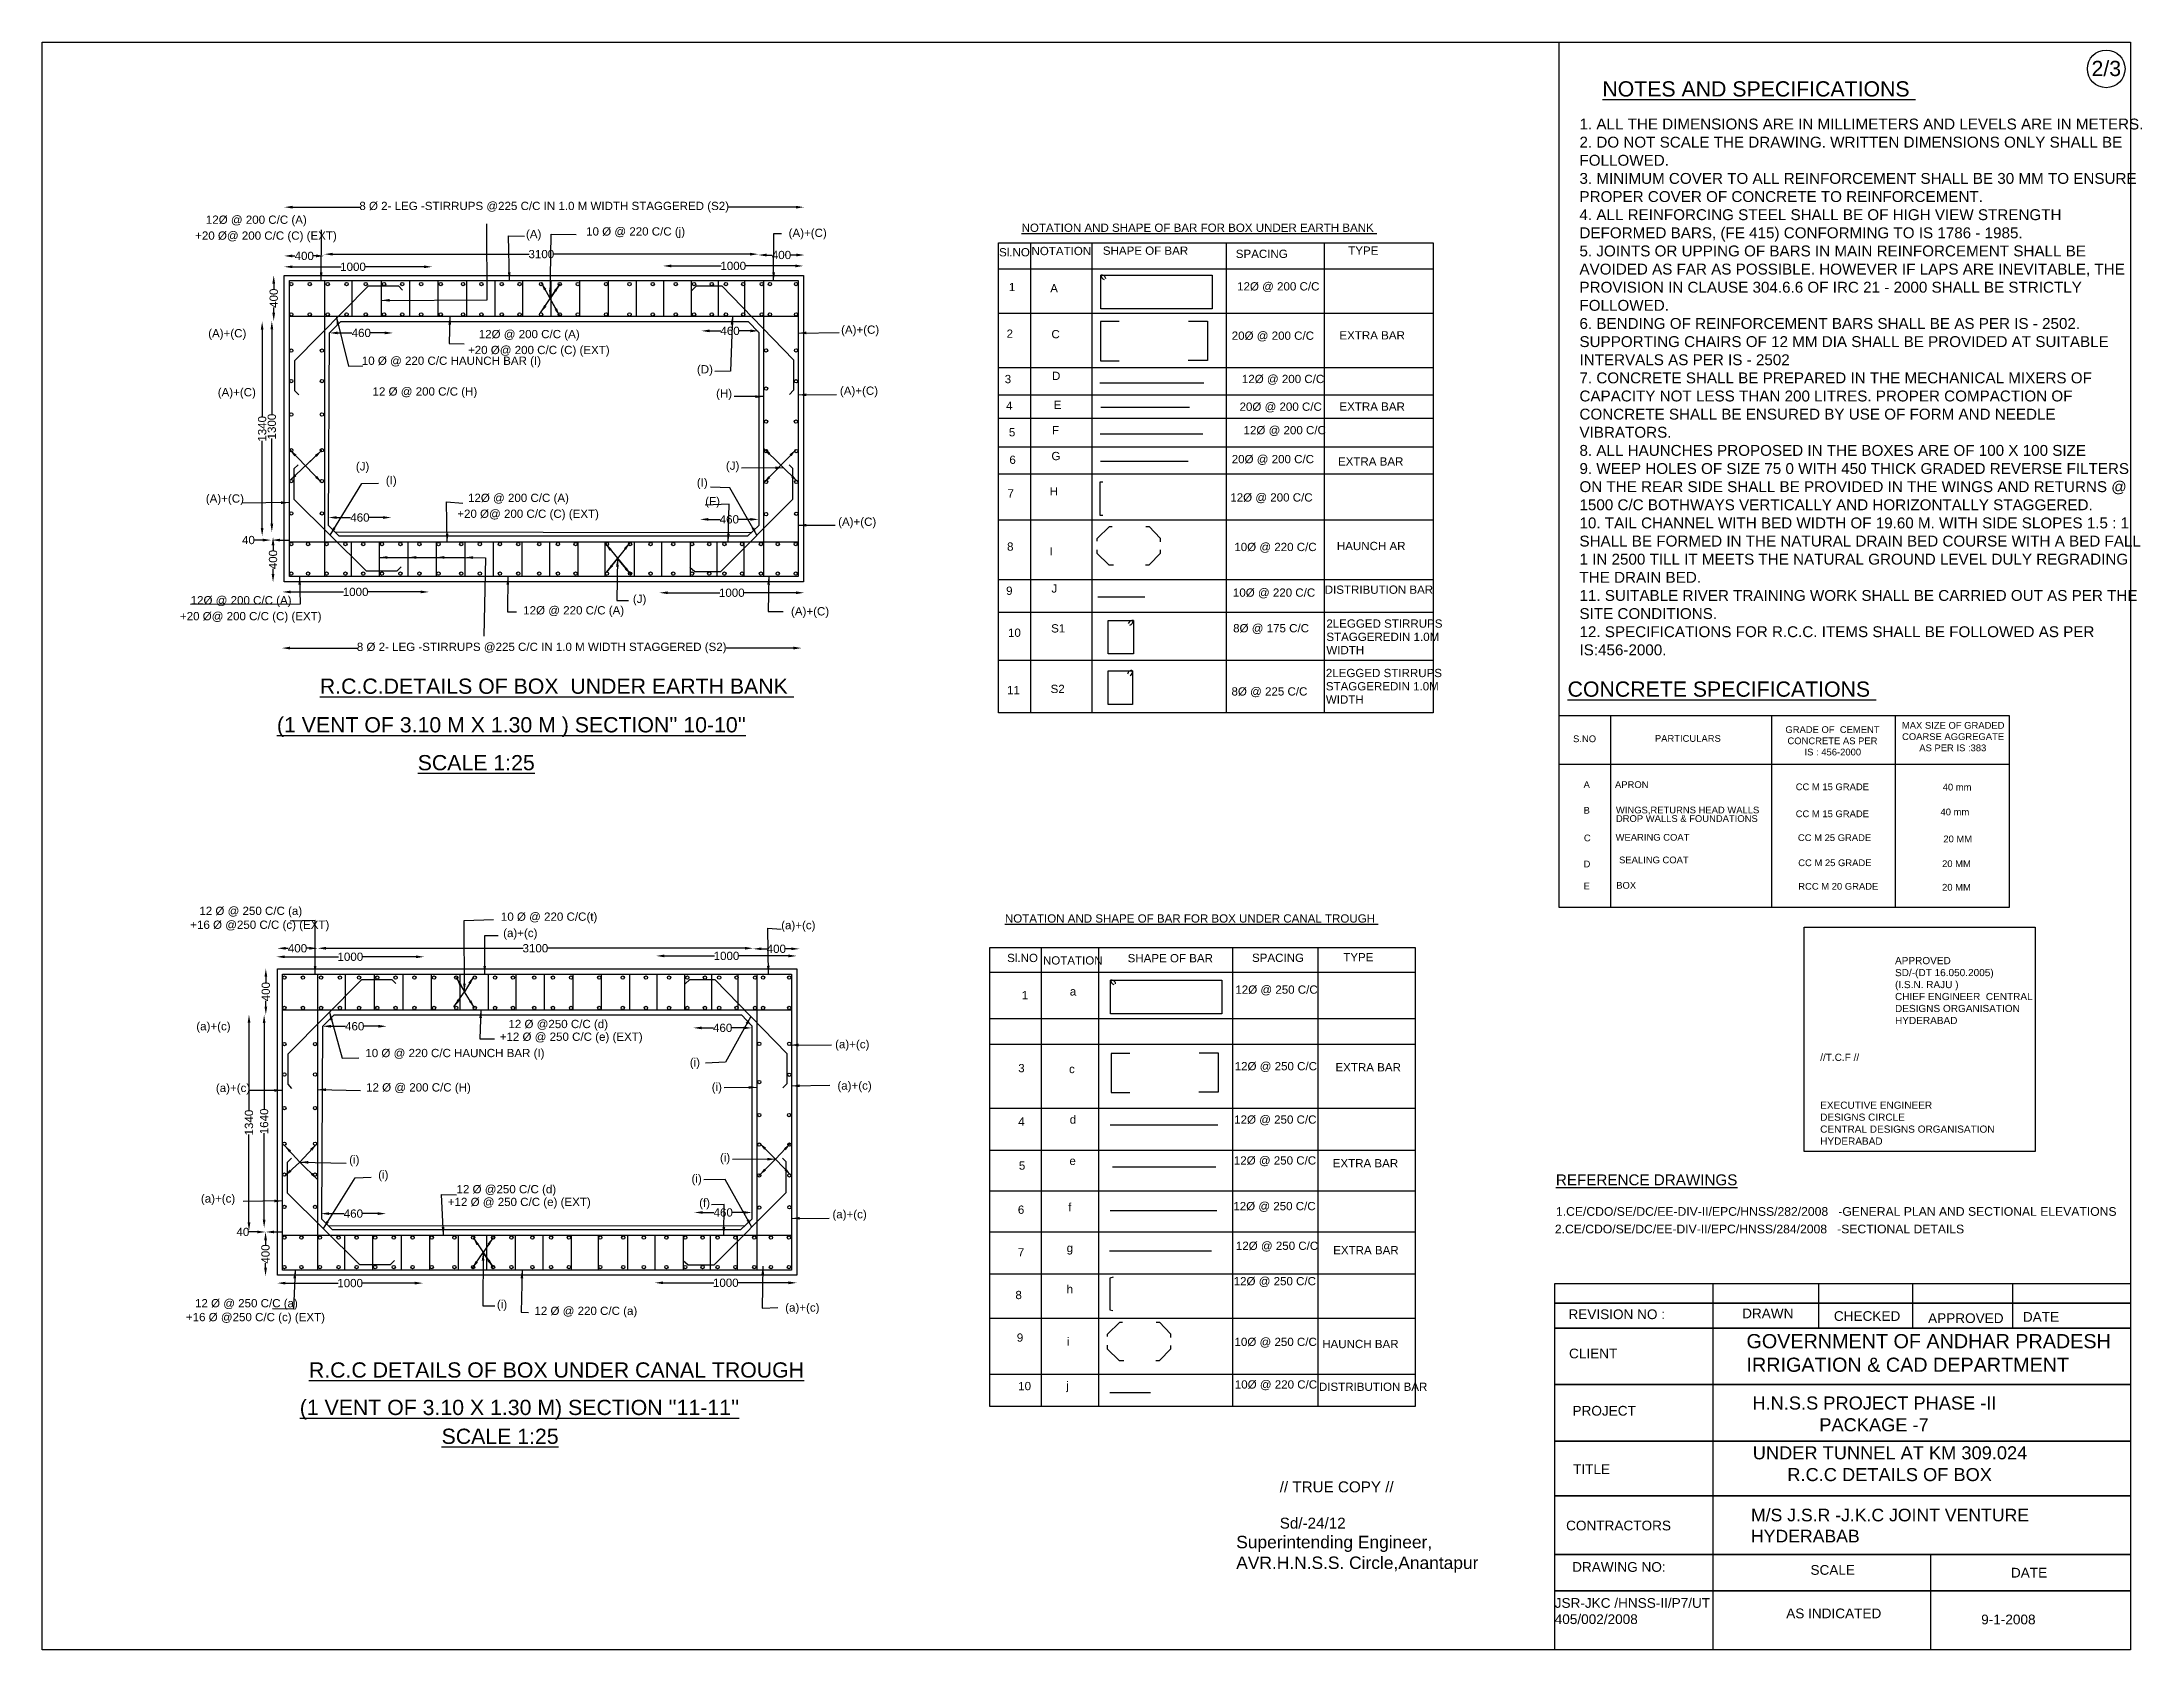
# Model space of a CAD drawing. Header units: millimetres. Extents: x 2127882 to 2364576, y 45589680 to 45693788.
# Drawn here: x 2127882 to 2176154, y 45589680 to 45626638 of the extents above; entities outside this region: 4.
import ezdxf

# ---------------------------------------------------------------- set-up
doc = ezdxf.new("R2010")
doc.units = ezdxf.units.MM
doc.header["$MEASUREMENT"] = 0
doc.header["$PDMODE"] = 32
doc.header["$PDSIZE"] = 300
for name, color, linetype in [('DIMENSION', 7, 'Continuous'), ('DIMENSIONS', 7, 'Continuous'), ('DRAWING', 2, 'Continuous'), ('REF', 7, 'Continuous'), ('TEXT', 7, 'Continuous')]:
    doc.layers.add(name, color=color, linetype=linetype)
doc.styles.get("Standard").update_dxf_attribs({"font": 'arial.ttf', "height": 190})
doc.dimstyles.get("Standard").update_dxf_attribs({"dimtxt": 190, "dimasz": 190, "dimexe": 0.18, "dimexo": 0.0625, "dimgap": 0.09, "dimtad": 0, "dimdec": 0, "dimzin": 0, "dimdsep": 46, "dimtxsty": 'Standard', "dimcen": 0.09, "dimse1": 1, "dimse2": 1, "dimadec": 0, "dimazin": 0, "dimtfac": 1, "dimtdec": 0, "dimtofl": 0, "dimtmove": 0, "dimatfit": 3, "dimfxl": 1, "dimtolj": 1, "dimtzin": 0, "dimarcsym": 0})

msp = doc.modelspace()

# ---------------------------------------------------------------- texts
at = {"layer": 'DIMENSION', "color": 0}
for s, p in [('%%UNOTATION AND SHAPE OF BAR FOR BOX UNDER EARTH BANK ', (2150399.8, 45622274.4)), ('Sl.NO', (2149881.5, 45621711.1)), ('NOTATION', (2150627.6, 45621739.2)), ('SHAPE OF BAR ', (2152267.4, 45621747.4)), ('SPACING ', (2155323.3, 45621674.3)), ('TYPE ', (2157907.8, 45621748.1)), ('1', (2150108.4, 45620911.4)), ('A', (2151058.3, 45620882.8)), ('12Ø @ 200 C/C', (2155353.8, 45620927)), ('2', (2150054.7, 45619838.9)), ('C', (2151085.3, 45619828.6)), ('20Ø @ 200 C/C', (2155230, 45619793.4)), ('EXTRA BAR', (2157705.7, 45619801)), ('3', (2150011.7, 45618796.3)), ('D', (2151098.8, 45618869)), ('12Ø @ 200 C/C', (2155464, 45618798.6)), ('4', (2150043.9, 45618184.9)), ('E', (2151139.3, 45618202.5)), ('20Ø @ 200 C/C', (2155409.6, 45618161.5)), ('EXTRA BAR', (2157705.7, 45618164.5)), ('5', (2150108.3, 45617573.6)), ('F', (2151098.7, 45617621.3)), ('12Ø @ 200 C/C', (2155502, 45617621.4)), ('6', (2150119, 45616940.8)), ('G', (2151085.2, 45617026.7)), ('20Ø @ 200 C/C', (2155229.9, 45616956.1)), ('EXTRA BAR', (2157672.2, 45616901.7)), ('7', (2150076.1, 45616168.6)), ('H', (2151044.6, 45616215.8)), ('12Ø @ 200 C/C', (2155197.3, 45616075.5)), ('8', (2150065.4, 45614945.9)), ('I', (2151044.6, 45614837.2)), ('10Ø @ 220 C/C', (2155289.8, 45614937.2)), ('HAUNCH AR ', (2157647.1, 45614959.3)), ('9', (2150043.6, 45613931.4)), ('J', (2151085.1, 45613981.9)), ('10Ø @ 220 C/C', (2155257.1, 45613888.1)), ('DISTRIBUTION BAR', (2157367.7, 45613955.6)), ('10', (2150086.6, 45612966.1)), ('S1', (2151079.5, 45613066.3)), ('8Ø @ 175 C/C', (2155262.5, 45613070)), ('STAGGEREDIN 1.0M', (2157405, 45612871.5)), ('2LEGGED STIRRUPS', (2157405, 45613176.7)), ('WIDTH', (2157405, 45612566.3)), ('2LEGGED STIRRUPS', (2157393.6, 45612040.3)), ('11', (2150065.1, 45611646.9)), ('S2', (2151066.2, 45611674.3)), ('8Ø @ 225 C/C', (2155224.4, 45611616.9)), ('WIDTH', (2157393.6, 45611429.8)), ('STAGGEREDIN 1.0M', (2157393.6, 45611735)), ('%%UNOTATION AND SHAPE OF BAR FOR BOX UNDER CANAL TROUGH ', (2150015.8, 45606398)), ('Sl.NO', (2150067.6, 45605491.1)), ('TYPE ', (2157793.8, 45605508)), ('NOTATION', (2150890.5, 45605434.4)), ('SHAPE OF BAR', (2152836.9, 45605485.4)), ('SPACING ', (2155696.5, 45605494.6)), ('1', (2150402.2, 45604635.2)), ('a', (2151507.4, 45604721.4)), ('12Ø @ 250 C/C', (2155314, 45604763.2)), ('3', (2150322, 45602959)), ('c', (2151489.4, 45602938.8)), ('12Ø @ 250 C/C', (2155298.1, 45603003.2)), ('EXTRA BAR', (2157615, 45602978)), ('4', (2150321.9, 45601728.8)), ('d', (2151507.4, 45601777.3)), ('12Ø @ 250 C/C', (2155286.4, 45601776.6)), ('5', (2150337.9, 45600718.2)), ('e', (2151498.4, 45600827.1)), ('12Ø @ 250 C/C', (2155278.5, 45600836.6)), ('EXTRA BAR', (2157551.9, 45600772.6)), ('6', (2150313.7, 45599705)), ('f', (2151471.3, 45599764.7)), ('12Ø @ 250 C/C', (2155266.7, 45599787.4)), ('g', (2151435.2, 45598825.2)), ('12Ø @ 250 C/C', (2155325.6, 45598875)), ('EXTRA BAR', (2157562.5, 45598774.1)), ('7', (2150313.7, 45598724.2)), ('h', (2151435.2, 45597879.8)), ('12Ø @ 250 C/C', (2155274.5, 45598061.4)), ('8', (2150257.5, 45597744.1)), ('9', (2150289.6, 45596765.7)), ('i', (2151444.2, 45596673.4)), ('10Ø @ 250 C/C', (2155294.1, 45596666.9)), ('HAUNCH BAR ', (2157310.1, 45596617.7)), ('10', (2150321.7, 45595650.8)), ('j', (2151426.2, 45595662.6)), ('10Ø @ 220 C/C', (2155301, 45595688)), ('DISTRIBUTION BAR', (2157234.5, 45595635.1))]:
    msp.add_text(s, height=190, dxfattribs=at).set_placement(p)
at = {"layer": 'DIMENSION', "color": 0, "insert": (2163223.5, 45624877.8), "char_height": 250, "width": 13079.794, "attachment_point": 1}
msp.add_mtext('1. ALL THE DIMENSIONS ARE IN MILLIMETERS AND LEVELS ARE IN METERS. \\P2. DO NOT SCALE THE DRAWING. WRITTEN DIMENSIONS ONLY SHALL BE FOLLOWED. \\P3. MINIMUM COVER TO ALL REINFORCEMENT SHALL BE 30 MM TO ENSURE PROPER COVER OF CONCRETE TO REINFORCEMENT. \\P4. ALL REINFORCING STEEL SHALL BE OF HIGH VIEW STRENGTH DEFORMED BARS, (FE 415) CONFORMING TO IS 1786 - 1985. \\P5. JOINTS OR UPPING OF BARS IN MAIN REINFORCEMENT SHALL BE AVOIDED AS FAR AS POSSIBLE. HOWEVER IF LAPS ARE INEVITABLE, THE PROVISION IN CLAUSE 304.6.6 OF IRC 21 - 2000 SHALL BE STRICTLY FOLLOWED. \\P6. BENDING OF REINFORCEMENT BARS SHALL BE AS PER IS - 2502. SUPPORTING CHAIRS OF 12 MM DIA SHALL BE PROVIDED AT SUITABLE INTERVALS AS PER IS - 2502 \\P7. CONCRETE SHALL BE PREPARED IN THE MECHANICAL MIXERS OF CAPACITY NOT LESS THAN 200 LITRES. PROPER COMPACTION OF CONCRETE SHALL BE ENSURED BY USE OF FORM AND NEEDLE VIBRATORS. \\P8. ALL HAUNCHES PROPOSED IN THE BOXES ARE OF 100 X 100 SIZE \\P9. WEEP HOLES OF SIZE 75 0 WITH 450 THICK GRADED REVERSE FILTERS ON THE REAR SIDE SHALL BE PROVIDED IN THE WINGS AND RETURNS @ 1500 C/C BOTHWAYS VERTICALLY AND HORIZONTALLY STAGGERED. \\P10. TAIL CHANNEL WITH BED WIDTH OF 19.60 M. WITH SIDE SLOPES 1.5 : 1 SHALL BE FORMED IN THE NATURAL DRAIN BED COURSE WITH A BED FALL 1 IN 2500 TILL IT MEETS THE NATURAL GROUND LEVEL DULY REGRADING THE DRAIN BED. \\P11. SUITABLE RIVER TRAINING WORK SHALL BE CARRIED OUT AS PER THE SITE CONDITIONS. \\P12. SPECIFICATIONS FOR R.C.C. ITEMS SHALL BE FOLLOWED AS PER IS:456-2000. ', dxfattribs=at)
at = {"layer": 'DIMENSIONS', "color": 0}
for s, height, p in [('%%UREFERENCE DRAWINGS', 250, (2162681.6, 45600360.9)), ('2.CE/CDO/SE/DC/EE-DIV-II/EPC/HNSS/284/2008   -SECTIONAL DETAILS  ', 200, (2162658.3, 45599255.5)), ('1.CE/CDO/SE/DC/EE-DIV-II/EPC/HNSS/282/2008   -GENERAL PLAN AND SECTIONAL ELEVATIONS', 200, (2162683.5, 45599658.6))]:
    msp.add_text(s, height=height, dxfattribs=at).set_placement(p)
at = {"layer": 'DIMENSIONS', "color": 0, "attachment_point": 1}
for s, insert, char_height, width in [('APPROVED \\PSD/-(DT 16.050.2005)\\P(I.S.N. RAJU ) \\PCHIEF ENGINEER  CENTRAL DESIGNS ORGANISATION HYDERABAD ', (2170477.3, 45605607.1), 165, 3158.752), ('//T.C.F // \\P\\P\\P\\PEXECUTIVE ENGINEER  \\PDESIGNS CIRCLE  \\PCENTRAL DESIGNS ORGANISATION HYDERABAD', (2168756.8, 45603384.3), 165, 4110.278), ('^I// TRUE COPY //\\P^I^I^I^I^ISd/-24/12\\P{\\H1.1429x;Superintending Engineer,\\PAVR.H.N.S.S. Circle,Anantapur }', (2155333.4, 45593554.1), 250, 5877.664)]:
    msp.add_mtext(s, dxfattribs=dict(at, insert=insert, char_height=char_height, width=width))
at = {"layer": 'TEXT', "color": 0}
for s, height, p in [('2/3', 1200, (2361933.2, 45691794.7)), ('%%UNOTES AND SPECIFICATIONS ', 1200, (2327945.6, 45690193.9)), ('2/3', 350, (2174994.1, 45625855)), ('%%UNOTES AND SPECIFICATIONS ', 350, (2163749.3, 45625385.6)), ('12Ø @ 200 C/C (A)', 190, (2131648.7, 45622458.9)), ('+20 Ø@ 200 C/C (C) (EXT)', 190, (2131402, 45622093.5)), ('(A)', 190, (2139007.2, 45622128.6)), ('10 Ø @ 220 C/C (j)', 190, (2140389.9, 45622189.5)), ('(A)+(C)', 190, (2145044.4, 45622156.9)), ('(A)+(C)', 190, (2131702.2, 45619848.9)), ('12Ø @ 200 C/C (A)', 190, (2137921.5, 45619829.8)), ('(A)+(C)', 190, (2146250.1, 45619931.5)), ('10 Ø @ 220 C/C HAUNCH BAR (I)', 190, (2135233.8, 45619217.4)), ('+20 Ø@ 200 C/C (C) (EXT)', 190, (2137674.8, 45619464.5)), ('(D)', 190, (2142936.7, 45619021)), ('(A)+(C)', 190, (2146223.3, 45618528.6)), ('(A)+(C)', 190, (2131921.4, 45618493.9)), ('12 Ø @ 200 C/C (H)', 190, (2135479.5, 45618510.9)), ('(H)', 190, (2143376.2, 45618466.9)), ('(J)', 190, (2135096.3, 45616790.1)), ('(J)', 190, (2143602.5, 45616806.2)), ('(I)', 190, (2135784.8, 45616470.3)), ('(I)', 190, (2142933.9, 45616418.7)), ('(A)+(C)', 190, (2131647.4, 45616050.8)), ('+20 Ø@ 200 C/C (C) (EXT)', 190, (2137427.9, 45615700.6)), ('12Ø @ 200 C/C (A)', 190, (2137674.6, 45616066)), ('(F)', 190, (2143127.8, 45615990.5)), ('(A)+(C)', 190, (2146182.2, 45615517.4)), ('12Ø @ 200 C/C (A)', 190, (2131299.1, 45613712.1)), ('(J)', 190, (2141464.5, 45613744.2)), ('+20 Ø@ 200 C/C (C) (EXT)', 190, (2131052.4, 45613346.7)), ('12Ø @ 220 C/C (A)', 190, (2138943.9, 45613480.9)), ('(A)+(C)', 190, (2145099, 45613458.2)), ('%%UR.C.C.DETAILS OF BOX  UNDER EARTH BANK ', 350, (2134268.2, 45611657.1)), ('%%UCONCRETE SPECIFICATIONS ', 350, (2162950.8, 45611590)), ("%%U(1 VENT OF 3.10 M X 1.30 M ) SECTION'' 10-10''", 350, (2133282.2, 45610770.1)), ('S.NO', 155, (2163076.5, 45610545.4)), ('PARTICULARS ', 155, (2164956.8, 45610553.5)), ('%%USCALE 1:25', 350, (2136518.3, 45609899.2)), ('A', 155, (2163317.6, 45609492.5)), ('APRON ', 155, (2164039.6, 45609492.5)), ('CC M 15 GRADE', 155, (2168194.2, 45609441.6)), ('40 mm', 155, (2171572.9, 45609434.4)), ('B', 155, (2163317.6, 45608901)), ('WINGS,RETURNS HEAD WALLS ', 155, (2164061.2, 45608908.2)), ('DROP WALLS & FOUNDATIONS ', 155, (2164061.2, 45608711.9)), ('CC M 15 GRADE', 155, (2168194.2, 45608821.2)), ('40 mm', 155, (2171522.4, 45608864.5)), ('C', 155, (2163324.9, 45608266.2)), ('WEARING COAT ', 155, (2164054, 45608280.6)), ('CC M 25 GRADE', 155, (2168244.8, 45608273)), ('20 MM', 155, (2171587.4, 45608244.1)), ('D', 155, (2163317.6, 45607667.4)), ('SEALING COAT ', 155, (2164133.4, 45607761.2)), ('CC M 25 GRADE', 155, (2168252, 45607695.8)), ('20 MM', 155, (2171558.5, 45607674.2)), ('E', 155, (2163317.6, 45607162.4)), ('BOX', 155, (2164068.5, 45607176.9)), ('RCC M 20 GRADE', 155, (2168252, 45607154.8)), ('20 MM', 155, (2171558.5, 45607133.2)), ('12 Ø @ 250 C/C (a)', 190, (2131499.3, 45606573.5)), ('+16 Ø @250 C/C (c) (EXT)', 190, (2131289.7, 45606254.6)), ('10 Ø @ 220 C/C(t)', 190, (2138430.8, 45606440.2)), ('(a)+(c)', 190, (2138482.1, 45606064.8)), ('(a)+(c)', 190, (2144872.9, 45606245)), ('(a)+(c)', 190, (2131428.9, 45603922.7)), ('+12 Ø @ 250 C/C (e) (EXT)', 190, (2138403.5, 45603680.5)), ('12 Ø @250 C/C (d)', 190, (2138603.9, 45603973)), ('10 Ø @ 220 C/C HAUNCH BAR (I)', 190, (2135314.7, 45603305.4)), ('(i)', 190, (2142772.2, 45603090.5)), ('(a)+(c)', 190, (2146113.2, 45603509)), ('(a)+(c)', 190, (2131878.7, 45602504.3)), ('12 Ø @ 200 C/C (H)', 190, (2135332.2, 45602516)), ('(i)', 190, (2143276.3, 45602525.5)), ('(a)+(c)', 190, (2146166.1, 45602557.5)), ('(i)', 190, (2134943.3, 45600854.8)), ('(i)', 190, (2143466.4, 45600903)), ('(i)', 190, (2135609.6, 45600509.4)), ('(i)', 190, (2142812.2, 45600418.8)), ('(a)+(c)', 190, (2131534.7, 45599962.8)), ('+12 Ø @ 250 C/C (e) (EXT)', 190, (2137210.4, 45599883.6)), ('12 Ø @250 C/C (d)', 190, (2137410.7, 45600176.1)), ('(f)', 190, (2142987.5, 45599864.6)), ('(a)+(c)', 190, (2146051.6, 45599601.2)), ('12 Ø @ 250 C/C (a)', 190, (2131399.2, 45597555.3)), ('(i)', 190, (2138339.3, 45597530)), ('12 Ø @ 220 C/C (a)', 190, (2139201.7, 45597380.1)), ('(a)+(c)', 190, (2144965.7, 45597456.4)), ('REVISION NO :', 223.457, (2162970.4, 45597284.3)), ('DRAWN ', 223.46, (2166962.4, 45597303.2)), ('+16 Ø @250 C/C (c) (EXT)', 190, (2131189.6, 45597236.3)), ('CHECKED', 223.46, (2169071.5, 45597243.8)), ('APPROVED', 223.46, (2171237.5, 45597194.3)), ('DATE ', 223.46, (2173415.9, 45597223.9)), ('CLIENT ', 223.46, (2162983.6, 45596382.7)), ('%%UR.C.C DETAILS OF BOX UNDER CANAL TROUGH', 350, (2134016.9, 45595940.8)), ("%%U(1 VENT OF 3.10 X 1.30 M) SECTION ''11-11''", 350, (2133807.1, 45595080.2)), ('PROJECT ', 223.46, (2163063, 45595066.2)), ('%%USCALE 1:25', 350, (2137067.1, 45594416.5)), ('TITLE ', 223.46, (2163076.1, 45593722.5)), ('CONTRACTORS ', 223.457, (2162916.4, 45592428.4)), ('DRAWING NO:', 223.457, (2163054.6, 45591476.2)), ('SCALE ', 223.46, (2168533.3, 45591407.8)), ('DATE ', 223.46, (2173141.4, 45591344.6)), ('AS INDICATED ', 223.457, (2167976.3, 45590408.8)), ('9-1-2008', 223.46, (2172457.8, 45590269.7))]:
    msp.add_text(s, height=height, dxfattribs=at).set_placement(p)
at = {"layer": 'TEXT', "color": 0, "attachment_point": 1}
for s, insert, char_height, width in [("1 . All THE DIMENSIONS ARE IN MILLIMETERS  AND LEVELS-ARE IN METERS. \\P2. DO NOT SCALE THE DRAWING. 'WRITTEN DIMENSIONS ONLY SHALL BE FOLLOWED. \\P3. MINIMUM  COVER TO ALL REINFORCEMENT SHALL BE 30 MM TO ENSURE PROPER COVER OF CONCRETE TO REINFORCEMENT. \\P4. ALL REINFORCING STEEL SHALL BE OF HIGH YIELD STRENGTH DEFORMED BARS, (FE 415) CONFORMING TO IS 1766 -1985. \\P5. JOINTS OR LAPPING OF BARS IN MAIN  REINFORCEMENT SHALL BE AVOIDED AS FAR  AS POSSIBLE  HOWEVER IF LAPS ARE INEVITABLE , THE PREVISION IN CLAUSE 304.6.6 OF IRC 21- 2000 SHALL BE STRICTLY FOLLOWED. \\P6. BENDING OF REINFORCEMENT BARS SHALL BE AS PER IS - 2502 SUPPORTING CHAIRS OF 12 MN CIA SHALL BE PROVIDED AT SUITABLE INTERVALS M PER IS - 2502_ \\P7. CONCRETE SHALL BE PREPARED IN THE MECHANICAL MIXERS OF CAPACITY NOT LESS THAN 200 LITERS. PROPER COMPACTION OF CONCRETE SHALL BE ENSURED BY USE OF FORM AND NEEDLE VIBRATORS. \\P8. ALL HAUNCHES PROPOSED IN THE E30.8 ARE OF 150 X 150 SIZE ", (2326943.3, 45687824.1), 700, 36995.409), ('\\pi82.722;MAX SIZE OF GRADED  \\P\\pi86.052;COARSE AGGREGATE  \\P\\pi482.59;AS PER IS :383', (2170552.4, 45611008.6), 155, 2495.941), ('\\pi51.319;GRADE OF  CEMENT \\P\\pi98.158;CONCRETE AS PER \\P\\pi491.31;IS : 456-2000', (2167906, 45610911.8), 155, 2252.233), ('GOVERNMENT OF ANDHAR PRADESH  IRRIGATION & CAD DEPARTMENT ', (2167062.9, 45596940.6), 325, 8855.589), ('\\pi390.36;H.N.S.S PROJECT PHASE -II \\P\\pi1928.8;PACKAGE -7', (2166808.1, 45595506.4), 300, 6321.71), ('\\pi341.36;UNDER TUNNEL AT KM 309.024 \\P\\pi1136.4;R.C.C DETAILS OF BOX', (2166865.1, 45594361.3), 300, 6941.177), ('M/S J.S.R -J.K.C JOINT VENTURE  HYDERABAB ', (2167166.1, 45592926.4), 290, 6549.552), ('JSR-JKC /HNSS-II/P7/UT 405/002/2008', (2162654.3, 45590872.2), 223.457, 3573.024)]:
    msp.add_mtext(s, dxfattribs=dict(at, insert=insert, char_height=char_height, width=width))

# ---------------------------------------------------------------- blocks, each defined once
blk = doc.blocks.new('*D54')
at = {"layer": 'Defpoints', "color": 0}
for p in [(2133451, 45622865), (2145401, 45622846), (2145401, 45622842)]:
    blk.add_point(p, dxfattribs=at)
at = {"layer": 'DIMENSION', "color": 0, "lineweight": -2}
for p, q in [((2133641, 45622842), (2135187, 45622842)), ((2145211, 45622842), (2143666, 45622842))]:
    blk.add_line(p, q, dxfattribs=at)
at = {"layer": 'DIMENSION', "color": 0}
for points in [[(2133641, 45622873), (2133641, 45622810), (2133451, 45622842)], [(2145211, 45622873), (2145211, 45622810), (2145401, 45622842)]]:
    blk.add_solid(points, dxfattribs=at)
at = {"layer": 'DIMENSION', "color": 0, "insert": (2139426, 45622842), "char_height": 190, "attachment_point": 5}
blk.add_mtext('\\A1;8 Ø 2- LEG -STIRRUPS @225 C/C IN 1.0 M WIDTH STAGGERED (S2)', dxfattribs=at)
blk = doc.blocks.new('*D55')
at = {"layer": 'Defpoints', "color": 0}
for p in [(2133394, 45612731), (2145343, 45612712), (2145343, 45612708)]:
    blk.add_point(p, dxfattribs=at)
at = {"layer": 'DIMENSION', "color": 0, "lineweight": -2}
for p, q in [((2133584, 45612708), (2135129, 45612708)), ((2145153, 45612708), (2143608, 45612708))]:
    blk.add_line(p, q, dxfattribs=at)
at = {"layer": 'DIMENSION', "color": 0}
for points in [[(2133584, 45612740), (2133584, 45612676), (2133394, 45612708)], [(2145153, 45612740), (2145153, 45612676), (2145343, 45612708)]]:
    blk.add_solid(points, dxfattribs=at)
at = {"layer": 'DIMENSION', "color": 0, "insert": (2139368, 45612708), "char_height": 190, "attachment_point": 5}
blk.add_mtext('\\A1;8 Ø 2- LEG -STIRRUPS @225 C/C IN 1.0 M WIDTH STAGGERED (S2)', dxfattribs=at)
blk = doc.blocks.new('*D56')
at = {"layer": 'Defpoints', "color": 0}
for p in [(2133448, 45621721), (2133448, 45621154), (2134373, 45621154)]:
    blk.add_point(p, dxfattribs=at)
at = {"layer": 'DIMENSION', "color": 0, "lineweight": -2}
for p, q in [((2133638, 45621721), (2133697, 45621721)), ((2134183, 45621721), (2134124, 45621721))]:
    blk.add_line(p, q, dxfattribs=at)
at = {"layer": 'DIMENSION', "color": 0}
for points in [[(2133638, 45621753), (2133638, 45621689), (2133448, 45621721)], [(2134183, 45621753), (2134183, 45621689), (2134373, 45621721)]]:
    blk.add_solid(points, dxfattribs=at)
at = {"layer": 'DIMENSION', "color": 0, "insert": (2133910, 45621721), "char_height": 190, "attachment_point": 5}
blk.add_mtext('\\A1;400', dxfattribs=at)
blk = doc.blocks.new('*D57')
at = {"layer": 'Defpoints', "color": 0}
for p in [(2134373, 45621721), (2144348, 45621762), (2144348, 45621742)]:
    blk.add_point(p, dxfattribs=at)
at = {"layer": 'DIMENSION', "color": 0, "lineweight": -2}
for p, q in [((2134563, 45621762), (2139077, 45621762)), ((2144158, 45621762), (2139644, 45621762))]:
    blk.add_line(p, q, dxfattribs=at)
at = {"layer": 'DIMENSION', "color": 0}
for points in [[(2134563, 45621794), (2134563, 45621730), (2134373, 45621762)], [(2144158, 45621794), (2144158, 45621730), (2144348, 45621762)]]:
    blk.add_solid(points, dxfattribs=at)
at = {"layer": 'DIMENSION', "color": 0, "insert": (2139360, 45621762), "char_height": 190, "attachment_point": 5}
blk.add_mtext('\\A1;3100', dxfattribs=at)
blk = doc.blocks.new('*D58')
at = {"layer": 'Defpoints', "color": 0}
for p in [(2144348, 45621762), (2145412, 45621752), (2145412, 45621742)]:
    blk.add_point(p, dxfattribs=at)
at = {"layer": 'DIMENSION', "color": 0, "lineweight": -2}
for p, q in [((2144538, 45621742), (2144667, 45621742)), ((2145222, 45621742), (2145094, 45621742))]:
    blk.add_line(p, q, dxfattribs=at)
at = {"layer": 'DIMENSION', "color": 0}
for points in [[(2144538, 45621774), (2144538, 45621710), (2144348, 45621742)], [(2145222, 45621774), (2145222, 45621710), (2145412, 45621742)]]:
    blk.add_solid(points, dxfattribs=at)
at = {"layer": 'DIMENSION', "color": 0, "insert": (2144880, 45621742), "char_height": 190, "attachment_point": 5}
blk.add_mtext('\\A1;400', dxfattribs=at)
blk = doc.blocks.new('*D59')
at = {"layer": 'Defpoints', "color": 0}
for p in [(2142158, 45621491), (2142158, 45621274), (2145385, 45621274)]:
    blk.add_point(p, dxfattribs=at)
at = {"layer": 'DIMENSION', "color": 0, "lineweight": -2}
for p, q in [((2142348, 45621491), (2143497, 45621491)), ((2145195, 45621491), (2144046, 45621491))]:
    blk.add_line(p, q, dxfattribs=at)
at = {"layer": 'DIMENSION', "color": 0}
for points in [[(2142348, 45621523), (2142348, 45621459), (2142158, 45621491)], [(2145195, 45621523), (2145195, 45621459), (2145385, 45621491)]]:
    blk.add_solid(points, dxfattribs=at)
at = {"layer": 'DIMENSION', "color": 0, "insert": (2143771, 45621491), "char_height": 190, "attachment_point": 5}
blk.add_mtext('\\A1;1000', dxfattribs=at)
blk = doc.blocks.new('*D60')
at = {"layer": 'Defpoints', "color": 0}
for p in [(2133448, 45621471), (2133448, 45621274), (2136850, 45621274)]:
    blk.add_point(p, dxfattribs=at)
at = {"layer": 'DIMENSION', "color": 0, "lineweight": -2}
for p, q in [((2133638, 45621471), (2134756, 45621471)), ((2136660, 45621471), (2135305, 45621471))]:
    blk.add_line(p, q, dxfattribs=at)
at = {"layer": 'DIMENSION', "color": 0}
for points in [[(2133638, 45621503), (2133638, 45621440), (2133448, 45621471)], [(2136660, 45621503), (2136660, 45621440), (2136850, 45621471)]]:
    blk.add_solid(points, dxfattribs=at)
at = {"layer": 'DIMENSION', "color": 0, "insert": (2135031, 45621471), "char_height": 190, "attachment_point": 5}
blk.add_mtext('\\A1;1000', dxfattribs=at)
blk = doc.blocks.new('*D61')
at = {"layer": 'Defpoints', "color": 0}
for p in [(2133448, 45621274), (2133209, 45620224), (2133448, 45620224)]:
    blk.add_point(p, dxfattribs=at)
at = {"layer": 'DIMENSION', "color": 0, "lineweight": -2}
for p, q in [((2133209, 45621084), (2133209, 45620963)), ((2133209, 45620414), (2133209, 45620536))]:
    blk.add_line(p, q, dxfattribs=at)
at = {"layer": 'DIMENSION', "color": 0}
for points in [[(2133177, 45621084), (2133240, 45621084), (2133209, 45621274)], [(2133177, 45620414), (2133240, 45620414), (2133209, 45620224)]]:
    blk.add_solid(points, dxfattribs=at)
at = {"layer": 'DIMENSION', "color": 0, "insert": (2133209, 45620749), "char_height": 190, "attachment_point": 5, "rotation": 90}
blk.add_mtext('\\A1;400', dxfattribs=at)
blk = doc.blocks.new('*D62')
at = {"layer": 'Defpoints', "color": 0}
for p in [(2134492, 45619794), (2135950, 45619951), (2135950, 45619758)]:
    blk.add_point(p, dxfattribs=at)
at = {"layer": 'DIMENSION', "color": 0, "lineweight": -2}
for p, q in [((2134682, 45619951), (2135007, 45619951)), ((2135760, 45619951), (2135434, 45619951))]:
    blk.add_line(p, q, dxfattribs=at)
at = {"layer": 'DIMENSION', "color": 0}
for points in [[(2134682, 45619983), (2134682, 45619920), (2134492, 45619951)], [(2135760, 45619983), (2135760, 45619920), (2135950, 45619951)]]:
    blk.add_solid(points, dxfattribs=at)
at = {"layer": 'DIMENSION', "color": 0, "insert": (2135221, 45619951), "char_height": 190, "attachment_point": 5}
blk.add_mtext('\\A1;460', dxfattribs=at)
blk = doc.blocks.new('*D63')
at = {"layer": 'Defpoints', "color": 0}
for p in [(2133209, 45620224), (2133137, 45615374), (2133165, 45615374)]:
    blk.add_point(p, dxfattribs=at)
at = {"layer": 'DIMENSION', "color": 0, "lineweight": -2}
for p, q in [((2133165, 45620034), (2133165, 45618073)), ((2133165, 45615564), (2133165, 45617524))]:
    blk.add_line(p, q, dxfattribs=at)
at = {"layer": 'DIMENSION', "color": 0}
for points in [[(2133134, 45620034), (2133197, 45620034), (2133165, 45620224)], [(2133134, 45615564), (2133197, 45615564), (2133165, 45615374)]]:
    blk.add_solid(points, dxfattribs=at)
at = {"layer": 'DIMENSION', "color": 0, "insert": (2133165, 45617799), "char_height": 190, "attachment_point": 5, "rotation": 90}
blk.add_mtext('\\A1;1300', dxfattribs=at)
blk = doc.blocks.new('*D64')
at = {"layer": 'Defpoints', "color": 0}
for p in [(2132916, 45620214), (2132899, 45615280), (2132943, 45615280)]:
    blk.add_point(p, dxfattribs=at)
at = {"layer": 'DIMENSION', "color": 0, "lineweight": -2}
for p, q in [((2132943, 45620024), (2132943, 45618022)), ((2132943, 45615470), (2132943, 45617473))]:
    blk.add_line(p, q, dxfattribs=at)
at = {"layer": 'DIMENSION', "color": 0}
for points in [[(2132911, 45620024), (2132974, 45620024), (2132943, 45620214)], [(2132911, 45615470), (2132974, 45615470), (2132943, 45615280)]]:
    blk.add_solid(points, dxfattribs=at)
at = {"layer": 'DIMENSION', "color": 0, "insert": (2132943, 45617747), "char_height": 190, "attachment_point": 5, "rotation": 90}
blk.add_mtext('\\A1;1340', dxfattribs=at)
blk = doc.blocks.new('*D65')
at = {"layer": 'Defpoints', "color": 0}
for p in [(2133165, 45615374), (2133147, 45615262), (2133147, 45615190)]:
    blk.add_point(p, dxfattribs=at)
at = {"layer": 'DIMENSION', "color": 0, "lineweight": -2}
for p, q in [((2132957, 45615190), (2132767, 45615190)), ((2133355, 45615190), (2133545, 45615190))]:
    blk.add_line(p, q, dxfattribs=at)
at = {"layer": 'DIMENSION', "color": 0}
for points in [[(2132957, 45615222), (2132957, 45615158), (2133147, 45615190)], [(2133355, 45615222), (2133355, 45615158), (2133165, 45615190)]]:
    blk.add_solid(points, dxfattribs=at)
at = {"layer": 'DIMENSION', "color": 0, "insert": (2132627, 45615190), "char_height": 190, "attachment_point": 5}
blk.add_mtext('\\A1;40', dxfattribs=at)
blk = doc.blocks.new('*D66')
at = {"layer": 'Defpoints', "color": 0}
for p in [(2133147, 45615262), (2133129, 45614221), (2133193, 45614221)]:
    blk.add_point(p, dxfattribs=at)
at = {"layer": 'DIMENSION', "color": 0, "lineweight": -2}
for p, q in [((2133193, 45615072), (2133193, 45614955)), ((2133193, 45614411), (2133193, 45614528))]:
    blk.add_line(p, q, dxfattribs=at)
at = {"layer": 'DIMENSION', "color": 0}
for points in [[(2133161, 45615072), (2133224, 45615072), (2133193, 45615262)], [(2133161, 45614411), (2133224, 45614411), (2133193, 45614221)]]:
    blk.add_solid(points, dxfattribs=at)
at = {"layer": 'DIMENSION', "color": 0, "insert": (2133193, 45614742), "char_height": 190, "attachment_point": 5, "rotation": 90}
blk.add_mtext('\\A1;400', dxfattribs=at)
blk = doc.blocks.new('*D67')
at = {"layer": 'Defpoints', "color": 0}
for p in [(2133405, 45613983), (2136777, 45613998), (2136777, 45613990)]:
    blk.add_point(p, dxfattribs=at)
at = {"layer": 'DIMENSION', "color": 0, "lineweight": -2}
for p, q in [((2133595, 45613998), (2134816, 45613998)), ((2136587, 45613998), (2135366, 45613998))]:
    blk.add_line(p, q, dxfattribs=at)
at = {"layer": 'DIMENSION', "color": 0}
for points in [[(2133595, 45614030), (2133595, 45613967), (2133405, 45613998)], [(2136587, 45614030), (2136587, 45613967), (2136777, 45613998)]]:
    blk.add_solid(points, dxfattribs=at)
at = {"layer": 'DIMENSION', "color": 0, "insert": (2135091, 45613998), "char_height": 190, "attachment_point": 5}
blk.add_mtext('\\A1;1000', dxfattribs=at)
blk = doc.blocks.new('*D68')
at = {"layer": 'Defpoints', "color": 0}
for p in [(2134469, 45615683), (2135910, 45615708), (2135910, 45615670)]:
    blk.add_point(p, dxfattribs=at)
at = {"layer": 'DIMENSION', "color": 0, "lineweight": -2}
for p, q in [((2134659, 45615708), (2134976, 45615708)), ((2135720, 45615708), (2135403, 45615708))]:
    blk.add_line(p, q, dxfattribs=at)
at = {"layer": 'DIMENSION', "color": 0}
for points in [[(2134659, 45615740), (2134659, 45615677), (2134469, 45615708)], [(2135720, 45615740), (2135720, 45615677), (2135910, 45615708)]]:
    blk.add_solid(points, dxfattribs=at)
at = {"layer": 'DIMENSION', "color": 0, "insert": (2135190, 45615708), "char_height": 190, "attachment_point": 5}
blk.add_mtext('\\A1;460', dxfattribs=at)
blk = doc.blocks.new('*D69')
at = {"layer": 'Defpoints', "color": 0}
for p in [(2142074, 45613968), (2145401, 45614009), (2145401, 45613979)]:
    blk.add_point(p, dxfattribs=at)
at = {"layer": 'DIMENSION', "color": 0, "lineweight": -2}
for p, q in [((2142264, 45613979), (2143463, 45613979)), ((2145211, 45613979), (2144012, 45613979))]:
    blk.add_line(p, q, dxfattribs=at)
at = {"layer": 'DIMENSION', "color": 0}
for points in [[(2142264, 45614011), (2142264, 45613948), (2142074, 45613979)], [(2145211, 45614011), (2145211, 45613948), (2145401, 45613979)]]:
    blk.add_solid(points, dxfattribs=at)
at = {"layer": 'DIMENSION', "color": 0, "insert": (2143738, 45613979), "char_height": 190, "attachment_point": 5}
blk.add_mtext('\\A1;1000', dxfattribs=at)
blk = doc.blocks.new('*D70')
at = {"layer": 'Defpoints', "color": 0}
for p in [(2143007, 45615671), (2143007, 45615666), (2144356, 45615680)]:
    blk.add_point(p, dxfattribs=at)
at = {"layer": 'DIMENSION', "color": 0, "lineweight": -2}
for p, q in [((2143197, 45615666), (2143468, 45615666)), ((2144166, 45615666), (2143895, 45615666))]:
    blk.add_line(p, q, dxfattribs=at)
at = {"layer": 'DIMENSION', "color": 0}
for points in [[(2143197, 45615698), (2143197, 45615635), (2143007, 45615666)], [(2144166, 45615698), (2144166, 45615635), (2144356, 45615666)]]:
    blk.add_solid(points, dxfattribs=at)
at = {"layer": 'DIMENSION', "color": 0, "insert": (2143682, 45615666), "char_height": 190, "attachment_point": 5}
blk.add_mtext('\\A1;460', dxfattribs=at)
blk = doc.blocks.new('*D71')
at = {"layer": 'Defpoints', "color": 0}
for p in [(2143040, 45619998), (2143040, 45619810), (2144356, 45619816)]:
    blk.add_point(p, dxfattribs=at)
at = {"layer": 'DIMENSION', "color": 0, "lineweight": -2}
for p, q in [((2143230, 45619998), (2143485, 45619998)), ((2144166, 45619998), (2143912, 45619998))]:
    blk.add_line(p, q, dxfattribs=at)
at = {"layer": 'DIMENSION', "color": 0}
for points in [[(2143230, 45620030), (2143230, 45619967), (2143040, 45619998)], [(2144166, 45620030), (2144166, 45619967), (2144356, 45619998)]]:
    blk.add_solid(points, dxfattribs=at)
at = {"layer": 'DIMENSION', "color": 0, "insert": (2143698, 45619998), "char_height": 190, "attachment_point": 5}
blk.add_mtext('\\A1;460', dxfattribs=at)
blk = doc.blocks.new('*D72')
at = {"layer": 'Defpoints', "color": 0}
for p in [(2133293, 45605807), (2133293, 45605214), (2134218, 45605214)]:
    blk.add_point(p, dxfattribs=at)
at = {"layer": 'DIMENSION', "color": 0, "lineweight": -2}
for p, q in [((2133483, 45605807), (2133542, 45605807)), ((2134028, 45605807), (2133969, 45605807))]:
    blk.add_line(p, q, dxfattribs=at)
at = {"layer": 'DIMENSION', "color": 0}
for points in [[(2133483, 45605839), (2133483, 45605776), (2133293, 45605807)], [(2134028, 45605839), (2134028, 45605776), (2134218, 45605807)]]:
    blk.add_solid(points, dxfattribs=at)
at = {"layer": 'DIMENSION', "color": 0, "insert": (2133755, 45605807), "char_height": 190, "attachment_point": 5}
blk.add_mtext('\\A1;400', dxfattribs=at)
blk = doc.blocks.new('*D73')
at = {"layer": 'Defpoints', "color": 0}
for p in [(2134218, 45605807), (2144229, 45605861), (2144229, 45605808)]:
    blk.add_point(p, dxfattribs=at)
at = {"layer": 'DIMENSION', "color": 0, "lineweight": -2}
for p, q in [((2134408, 45605808), (2138940, 45605808)), ((2144039, 45605808), (2139507, 45605808))]:
    blk.add_line(p, q, dxfattribs=at)
at = {"layer": 'DIMENSION', "color": 0}
for points in [[(2134408, 45605840), (2134408, 45605777), (2134218, 45605808)], [(2144039, 45605840), (2144039, 45605777), (2144229, 45605808)]]:
    blk.add_solid(points, dxfattribs=at)
at = {"layer": 'DIMENSION', "color": 0, "insert": (2139223, 45605808), "char_height": 190, "attachment_point": 5}
blk.add_mtext('\\A1;3100', dxfattribs=at)
blk = doc.blocks.new('*D74')
at = {"layer": 'Defpoints', "color": 0}
for p in [(2144229, 45605808), (2145294, 45605821), (2145294, 45605795)]:
    blk.add_point(p, dxfattribs=at)
at = {"layer": 'DIMENSION', "color": 0, "lineweight": -2}
for p, q in [((2144419, 45605795), (2144548, 45605795)), ((2145104, 45605795), (2144975, 45605795))]:
    blk.add_line(p, q, dxfattribs=at)
at = {"layer": 'DIMENSION', "color": 0}
for points in [[(2144419, 45605827), (2144419, 45605764), (2144229, 45605795)], [(2145104, 45605827), (2145104, 45605764), (2145294, 45605795)]]:
    blk.add_solid(points, dxfattribs=at)
at = {"layer": 'DIMENSION', "color": 0, "insert": (2144762, 45605795), "char_height": 190, "attachment_point": 5}
blk.add_mtext('\\A1;400', dxfattribs=at)
blk = doc.blocks.new('*D75')
at = {"layer": 'Defpoints', "color": 0}
for p in [(2142001, 45605632), (2142001, 45605335), (2145230, 45605335)]:
    blk.add_point(p, dxfattribs=at)
at = {"layer": 'DIMENSION', "color": 0, "lineweight": -2}
for p, q in [((2142191, 45605632), (2143341, 45605632)), ((2145040, 45605632), (2143890, 45605632))]:
    blk.add_line(p, q, dxfattribs=at)
at = {"layer": 'DIMENSION', "color": 0}
for points in [[(2142191, 45605664), (2142191, 45605600), (2142001, 45605632)], [(2145040, 45605664), (2145040, 45605600), (2145230, 45605632)]]:
    blk.add_solid(points, dxfattribs=at)
at = {"layer": 'DIMENSION', "color": 0, "insert": (2143616, 45605632), "char_height": 190, "attachment_point": 5}
blk.add_mtext('\\A1;1000', dxfattribs=at)
blk = doc.blocks.new('*D76')
at = {"layer": 'Defpoints', "color": 0}
for p in [(2142854, 45603978), (2142854, 45603926), (2144201, 45603926)]:
    blk.add_point(p, dxfattribs=at)
at = {"layer": 'DIMENSION', "color": 0, "lineweight": -2}
for p, q in [((2143044, 45603978), (2143314, 45603978)), ((2144011, 45603978), (2143741, 45603978))]:
    blk.add_line(p, q, dxfattribs=at)
at = {"layer": 'DIMENSION', "color": 0}
for points in [[(2143044, 45604009), (2143044, 45603946), (2142854, 45603978)], [(2144011, 45604009), (2144011, 45603946), (2144201, 45603978)]]:
    blk.add_solid(points, dxfattribs=at)
at = {"layer": 'DIMENSION', "color": 0, "insert": (2143528, 45603978), "char_height": 190, "attachment_point": 5}
blk.add_mtext('\\A1;460', dxfattribs=at)
blk = doc.blocks.new('*D77')
at = {"layer": 'Defpoints', "color": 0}
for p in [(2142880, 45599735), (2142880, 45599735), (2144201, 45599729)]:
    blk.add_point(p, dxfattribs=at)
at = {"layer": 'DIMENSION', "color": 0, "lineweight": -2}
for p, q in [((2143070, 45599735), (2143327, 45599735)), ((2144011, 45599735), (2143754, 45599735))]:
    blk.add_line(p, q, dxfattribs=at)
at = {"layer": 'DIMENSION', "color": 0}
for points in [[(2143070, 45599767), (2143070, 45599704), (2142880, 45599735)], [(2144011, 45599767), (2144011, 45599704), (2144201, 45599735)]]:
    blk.add_solid(points, dxfattribs=at)
at = {"layer": 'DIMENSION', "color": 0, "insert": (2143541, 45599735), "char_height": 190, "attachment_point": 5}
blk.add_mtext('\\A1;460', dxfattribs=at)
blk = doc.blocks.new('*D78')
at = {"layer": 'Defpoints', "color": 0}
for p in [(2141970, 45598292), (2141970, 45598119), (2145230, 45598292)]:
    blk.add_point(p, dxfattribs=at)
at = {"layer": 'DIMENSION', "color": 0, "lineweight": -2}
for p, q in [((2142160, 45598119), (2143325, 45598119)), ((2145040, 45598119), (2143874, 45598119))]:
    blk.add_line(p, q, dxfattribs=at)
at = {"layer": 'DIMENSION', "color": 0}
for points in [[(2142160, 45598151), (2142160, 45598087), (2141970, 45598119)], [(2145040, 45598151), (2145040, 45598087), (2145230, 45598119)]]:
    blk.add_solid(points, dxfattribs=at)
at = {"layer": 'DIMENSION', "color": 0, "insert": (2143600, 45598119), "char_height": 190, "attachment_point": 5}
blk.add_mtext('\\A1;1000', dxfattribs=at)
blk = doc.blocks.new('*D79')
at = {"layer": 'Defpoints', "color": 0}
for p in [(2133289, 45598112), (2133289, 45598080), (2136641, 45598099)]:
    blk.add_point(p, dxfattribs=at)
at = {"layer": 'DIMENSION', "color": 0, "lineweight": -2}
for p, q in [((2133479, 45598112), (2134690, 45598112)), ((2136451, 45598112), (2135239, 45598112))]:
    blk.add_line(p, q, dxfattribs=at)
at = {"layer": 'DIMENSION', "color": 0}
for points in [[(2133479, 45598144), (2133479, 45598080), (2133289, 45598112)], [(2136451, 45598144), (2136451, 45598080), (2136641, 45598112)]]:
    blk.add_solid(points, dxfattribs=at)
at = {"layer": 'DIMENSION', "color": 0, "insert": (2134965, 45598112), "char_height": 190, "attachment_point": 5}
blk.add_mtext('\\A1;1000', dxfattribs=at)
blk = doc.blocks.new('*D80')
at = {"layer": 'Defpoints', "color": 0}
for p in [(2134292, 45599709), (2134292, 45599423), (2135789, 45599437)]:
    blk.add_point(p, dxfattribs=at)
at = {"layer": 'DIMENSION', "color": 0, "lineweight": -2}
for p, q in [((2134482, 45599709), (2134827, 45599709)), ((2135599, 45599709), (2135254, 45599709))]:
    blk.add_line(p, q, dxfattribs=at)
at = {"layer": 'DIMENSION', "color": 0}
for points in [[(2134482, 45599741), (2134482, 45599678), (2134292, 45599709)], [(2135599, 45599741), (2135599, 45599678), (2135789, 45599709)]]:
    blk.add_solid(points, dxfattribs=at)
at = {"layer": 'DIMENSION', "color": 0, "insert": (2135040, 45599709), "char_height": 190, "attachment_point": 5}
blk.add_mtext('\\A1;460', dxfattribs=at)
blk = doc.blocks.new('*D81')
at = {"layer": 'Defpoints', "color": 0}
for p in [(2132992, 45599288), (2132978, 45598275), (2133020, 45598275)]:
    blk.add_point(p, dxfattribs=at)
at = {"layer": 'DIMENSION', "color": 0, "lineweight": -2}
for p, q in [((2133020, 45599098), (2133020, 45598995)), ((2133020, 45598465), (2133020, 45598568))]:
    blk.add_line(p, q, dxfattribs=at)
at = {"layer": 'DIMENSION', "color": 0}
for points in [[(2132989, 45599098), (2133052, 45599098), (2133020, 45599288)], [(2132989, 45598465), (2133052, 45598465), (2133020, 45598275)]]:
    blk.add_solid(points, dxfattribs=at)
at = {"layer": 'DIMENSION', "color": 0, "insert": (2133020, 45598781), "char_height": 190, "attachment_point": 5, "rotation": 90}
blk.add_mtext('\\A1;400', dxfattribs=at)
blk = doc.blocks.new('*D82')
at = {"layer": 'Defpoints', "color": 0}
for p in [(2133020, 45599288), (2133020, 45599288), (2133028, 45599380)]:
    blk.add_point(p, dxfattribs=at)
at = {"layer": 'DIMENSION', "color": 0, "lineweight": -2}
for p, q in [((2132830, 45599288), (2132640, 45599288)), ((2133218, 45599288), (2133408, 45599288))]:
    blk.add_line(p, q, dxfattribs=at)
at = {"layer": 'DIMENSION', "color": 0}
for points in [[(2132830, 45599319), (2132830, 45599256), (2133020, 45599288)], [(2133218, 45599319), (2133218, 45599256), (2133028, 45599288)]]:
    blk.add_solid(points, dxfattribs=at)
at = {"layer": 'DIMENSION', "color": 0, "insert": (2132500, 45599288), "char_height": 190, "attachment_point": 5}
blk.add_mtext('\\A1;40', dxfattribs=at)
blk = doc.blocks.new('*D83')
at = {"layer": 'Defpoints', "color": 0}
for p in [(2132988, 45604279), (2133028, 45604279), (2133028, 45599380)]:
    blk.add_point(p, dxfattribs=at)
at = {"layer": 'DIMENSION', "color": 0, "lineweight": -2}
for p, q in [((2132988, 45604089), (2132988, 45602104)), ((2132988, 45599570), (2132988, 45601555))]:
    blk.add_line(p, q, dxfattribs=at)
at = {"layer": 'DIMENSION', "color": 0}
for points in [[(2132957, 45604089), (2133020, 45604089), (2132988, 45604279)], [(2132957, 45599570), (2133020, 45599570), (2132988, 45599380)]]:
    blk.add_solid(points, dxfattribs=at)
at = {"layer": 'DIMENSION', "color": 0, "insert": (2132988, 45601829), "char_height": 190, "attachment_point": 5, "rotation": 90}
blk.add_mtext('\\A1;1640', dxfattribs=at)
blk = doc.blocks.new('*D84')
at = {"layer": 'Defpoints', "color": 0}
for p in [(2133019, 45605343), (2133027, 45605343), (2132988, 45604279)]:
    blk.add_point(p, dxfattribs=at)
at = {"layer": 'DIMENSION', "color": 0, "lineweight": -2}
for p, q in [((2133027, 45605153), (2133027, 45605024)), ((2133027, 45604469), (2133027, 45604597))]:
    blk.add_line(p, q, dxfattribs=at)
at = {"layer": 'DIMENSION', "color": 0}
for points in [[(2132996, 45605153), (2133059, 45605153), (2133027, 45605343)], [(2132996, 45604469), (2133059, 45604469), (2133027, 45604279)]]:
    blk.add_solid(points, dxfattribs=at)
at = {"layer": 'DIMENSION', "color": 0, "insert": (2133027, 45604811), "char_height": 190, "attachment_point": 5, "rotation": 90}
blk.add_mtext('\\A1;400', dxfattribs=at)
blk = doc.blocks.new('*D85')
at = {"layer": 'Defpoints', "color": 0}
for p in [(2133273, 45605584), (2136667, 45605612), (2136667, 45605608)]:
    blk.add_point(p, dxfattribs=at)
at = {"layer": 'DIMENSION', "color": 0, "lineweight": -2}
for p, q in [((2133463, 45605612), (2134696, 45605612)), ((2136477, 45605612), (2135245, 45605612))]:
    blk.add_line(p, q, dxfattribs=at)
at = {"layer": 'DIMENSION', "color": 0}
for points in [[(2133463, 45605644), (2133463, 45605581), (2133273, 45605612)], [(2136477, 45605644), (2136477, 45605581), (2136667, 45605612)]]:
    blk.add_solid(points, dxfattribs=at)
at = {"layer": 'DIMENSION', "color": 0, "insert": (2134970, 45605612), "char_height": 190, "attachment_point": 5}
blk.add_mtext('\\A1;1000', dxfattribs=at)
blk = doc.blocks.new('*D86')
at = {"layer": 'Defpoints', "color": 0}
for p in [(2134336, 45603876), (2135804, 45604015), (2135804, 45603888)]:
    blk.add_point(p, dxfattribs=at)
at = {"layer": 'DIMENSION', "color": 0, "lineweight": -2}
for p, q in [((2134526, 45604015), (2134857, 45604015)), ((2135614, 45604015), (2135284, 45604015))]:
    blk.add_line(p, q, dxfattribs=at)
at = {"layer": 'DIMENSION', "color": 0}
for points in [[(2134526, 45604047), (2134526, 45603984), (2134336, 45604015)], [(2135614, 45604047), (2135614, 45603984), (2135804, 45604015)]]:
    blk.add_solid(points, dxfattribs=at)
at = {"layer": 'DIMENSION', "color": 0, "insert": (2135070, 45604015), "char_height": 190, "attachment_point": 5}
blk.add_mtext('\\A1;460', dxfattribs=at)
blk = doc.blocks.new('*D87')
at = {"layer": 'Defpoints', "color": 0}
for p in [(2132737, 45604286), (2132640, 45599319), (2132830, 45599319)]:
    blk.add_point(p, dxfattribs=at)
at = {"layer": 'DIMENSION', "color": 0, "lineweight": -2}
for p, q in [((2132640, 45604096), (2132640, 45602077)), ((2132640, 45599509), (2132640, 45601528))]:
    blk.add_line(p, q, dxfattribs=at)
at = {"layer": 'DIMENSION', "color": 0}
for points in [[(2132609, 45604096), (2132672, 45604096), (2132640, 45604286)], [(2132609, 45599509), (2132672, 45599509), (2132640, 45599319)]]:
    blk.add_solid(points, dxfattribs=at)
at = {"layer": 'DIMENSION', "color": 0, "insert": (2132640, 45601802), "char_height": 190, "attachment_point": 5, "rotation": 90}
blk.add_mtext('\\A1;1340', dxfattribs=at)

# ---------------------------------------------------------------- dimensions: what is measured, and where the dimension line sits
at = {"layer": 'DIMENSION', "color": 0}
for base, p1, p2, text, picture, middle in [((2145400.9, 45622841.7), (2133451.2, 45622864.7), (2145400.9, 45622846.1), '8 Ø 2- LEG -STIRRUPS @225 C/C IN 1.0 M WIDTH STAGGERED (S2)', '*D54', (2139426.1, 45622841.7)), ((2133447.8, 45621720.9), (2134372.8, 45621154.1), (2133447.8, 45621154.1), '400', '*D56', (2133910.3, 45621720.9)), ((2144347.7, 45621762), (2134372.8, 45621720.9), (2144347.7, 45621742), '3100', '*D57', (2139360.2, 45621762)), ((2145412.4, 45621742), (2144347.7, 45621762), (2145412.4, 45621752), '400', '*D58', (2144880, 45621742)), ((2142157.8, 45621491.1), (2145384.9, 45621274.5), (2142157.8, 45621274.5), '1000', '*D59', (2143771.4, 45621491.1)), ((2135950.2, 45619951.5), (2134491.6, 45619793.8), (2135950.2, 45619758.4), '460', '*D62', (2135220.9, 45619951.5)), ((2143040.4, 45619998.2), (2144356, 45619816.1), (2143040.4, 45619810.3), '460', '*D71', (2143698.2, 45619998.2)), ((2135910, 45615708.3), (2134469.4, 45615683.2), (2135910, 45615670.5), '460', '*D68', (2135189.7, 45615708.3)), ((2133146.8, 45615189.9), (2133165.4, 45615373.9), (2133146.8, 45615262.5), '40', '*D65', (2132627.2, 45615189.9)), ((2143007.1, 45615666.3), (2144356, 45615680.3), (2143007.1, 45615671), '460', '*D70', (2143681.6, 45615666.3)), ((2145343.3, 45612708), (2133393.5, 45612731), (2145343.3, 45612712.5), '8 Ø 2- LEG -STIRRUPS @225 C/C IN 1.0 M WIDTH STAGGERED (S2)', '*D55', (2139368.4, 45612708)), ((2136776.9, 45613998.5), (2133405.1, 45613983), (2136776.9, 45613990), '1000', '*D67', (2135091, 45613998.5)), ((2145401, 45613979.4), (2142074.4, 45613967.5), (2145401, 45614009), '1000', '*D69', (2143737.7, 45613979.4)), ((2136667.3, 45605612.4), (2133273.5, 45605583.7), (2136667.3, 45605607.6), '1000', '*D85', (2134970.4, 45605612.4)), ((2133292.5, 45605807.3), (2134217.6, 45605214.4), (2133292.5, 45605214.4), '400', '*D72', (2133755.1, 45605807.3)), ((2144229.2, 45605808.3), (2134217.6, 45605807.3), (2144229.2, 45605860.5), '3100', '*D73', (2139223.4, 45605808.3)), ((2142001.5, 45605632.1), (2145229.7, 45605334.8), (2142001.5, 45605334.8), '1000', '*D75', (2143615.6, 45605632.1)), ((2145294.1, 45605795.3), (2144229.2, 45605808.3), (2145294.1, 45605821.4), '400', '*D74', (2144761.6, 45605795.3)), ((2135804.2, 45604015.5), (2134336.4, 45603876.3), (2135804.2, 45603888.4), '460', '*D86', (2135070.3, 45604015.5)), ((2142854.2, 45603977.7), (2144200.8, 45603926.4), (2142854.2, 45603926.4), '460', '*D76', (2143527.5, 45603977.7)), ((2134291.8, 45599709.3), (2135789.1, 45599436.9), (2134291.8, 45599423.1), '460', '*D80', (2135040.5, 45599709.3)), ((2142880.3, 45599735.3), (2144200.8, 45599729), (2142880.3, 45599735.3), '460', '*D77', (2143540.6, 45599735.3)), ((2133020.2, 45599287.6), (2133028.1, 45599379.6), (2133020.2, 45599287.6), '40', '*D82', (2132500.5, 45599287.6)), ((2133288.7, 45598111.9), (2136640.9, 45598099.3), (2133288.7, 45598080.5), '1000', '*D79', (2134964.8, 45598111.9)), ((2141969.6, 45598119.1), (2145229.7, 45598292.5), (2141969.6, 45598292.5), '1000', '*D78', (2143599.7, 45598119.1))]:
    dim = msp.add_linear_dim(base=base, p1=p1, p2=p2, text=text, dimstyle='Standard', dxfattribs=at)
    dim.commit()
    dim.dimension.update_dxf_attribs({"geometry": picture, "text_midpoint": middle})
for base, p1, p2, text, picture, middle in [((2133208.8, 45620224), (2133447.8, 45621274.5), (2133447.8, 45620224), '400', '*D61', (2133208.8, 45620749.2)), ((2132942.5, 45615280), (2132916.1, 45620214.1), (2132899, 45615280), '1340', '*D64', (2132942.5, 45617747)), ((2133165.4, 45615373.9), (2133208.8, 45620224), (2133137.3, 45615373.9), '1300', '*D63', (2133165.4, 45617799)), ((2133192.8, 45614220.6), (2133146.8, 45615262.5), (2133128.5, 45614220.6), '400', '*D66', (2133192.8, 45614741.5)), ((2133027.3, 45605343.1), (2132988.3, 45604278.6), (2133018.6, 45605343.1), '400', '*D84', (2133027.3, 45604810.8)), ((2132640.2, 45599319.3), (2132737.5, 45604285.7), (2132830.2, 45599319.3), '1340', '*D87', (2132640.2, 45601802.5)), ((2132988.3, 45604278.6), (2133028.1, 45599379.6), (2133028.1, 45604278.6), '1640', '*D83', (2132988.3, 45601829.1)), ((2133020.2, 45598275.4), (2132992.2, 45599287.6), (2132978.2, 45598275.4), '400', '*D81', (2133020.2, 45598781.5))]:
    dim = msp.add_linear_dim(base=base, p1=p1, p2=p2, angle=90, text=text, dimstyle='Standard', dxfattribs=at)
    dim.commit()
    dim.dimension.update_dxf_attribs({"geometry": picture, "text_midpoint": middle})
dim = msp.add_linear_dim(base=(2133447.8, 45621471.3), p1=(2136850.3, 45621274.5), p2=(2133447.8, 45621274.5), text='1000', dimstyle='Standard', dxfattribs=at)
dim.commit()
dim.dimension.update_dxf_attribs({"geometry": '*D60', "text_midpoint": (2135030.5, 45621471.3), "dimtype": 160})

# ---------------------------------------------------------------- linework, layer by layer
at = {"layer": 'DIMENSION', "color": 0}
for points in [[(2175888.9, 45589679.5), (2127882, 45589679.5), (2127882, 45626638.1), (2175888.9, 45626638.1)], [(2149869.7, 45622021.2), (2159860.7, 45622021.2), (2159860.7, 45611220.3), (2149869.7, 45611220.3)], [(2152219.3, 45621277.2), (2154777.2, 45621277.2), (2154777.2, 45620505.1), (2152219.3, 45620505.1)], [(2152391.4, 45613341.3), (2152969.3, 45613341.3), (2152969.3, 45612578.3), (2152391.4, 45612578.3)], [(2152389, 45612188.2), (2152952.1, 45612188.2), (2152952.1, 45611411.1), (2152389, 45611411.1)], [(2149673.2, 45605828.3), (2159445.6, 45605828.3), (2159445.6, 45595275.7), (2149673.2, 45595275.7)], [(2152443.5, 45605073.8), (2155001.5, 45605073.8), (2155001.5, 45604301.8), (2152443.5, 45604301.8)]]:
    msp.add_lwpolyline(points, close=True, dxfattribs=at)
for points in [[(2150606.2, 45622021.2), (2150606.2, 45611220.3)], [(2152011.7, 45622021.2), (2152011.7, 45611220.3)], [(2155100.3, 45622021.2), (2155100.3, 45611220.3)], [(2157356.1, 45622021.2), (2157356.1, 45611220.3)], [(2149869.7, 45621425), (2159860.7, 45621425)], [(2149869.7, 45620402.1), (2159860.7, 45620402.1)], [(2152645.2, 45620212.7), (2152212.1, 45620212.7), (2152212.1, 45619313.6), (2152642.6, 45619313.6)], [(2154239.9, 45620223.7), (2154670.7, 45620223.7), (2154670.7, 45619319.6), (2154231.2, 45619319.6)], [(2149869.7, 45619153.8), (2159860.7, 45619153.8)], [(2152197.7, 45618808), (2154588.5, 45618808)], [(2149869.7, 45618529.7), (2159860.7, 45618529.7)], [(2149869.7, 45617992.3), (2159860.7, 45617992.3)], [(2154259.8, 45618237.7), (2152217.4, 45618237.7)], [(2149869.7, 45617333.5), (2159860.7, 45617333.5)], [(2154563.2, 45617622.3), (2152209.2, 45617622.3)], [(2152211.9, 45617005.2), (2154227.3, 45617005.2)], [(2149869.7, 45616709.3), (2159860.7, 45616709.3)], [(2152268.3, 45616519.7), (2152194.5, 45616519.7), (2152194.5, 45615759), (2152269.8, 45615759)], [(2149869.7, 45615651.8), (2159860.7, 45615651.8)], [(2152136.5, 45615166.7), (2152136.5, 45615226.4), (2152422.3, 45615503.2), (2152479.6, 45615503.2)], [(2153255.4, 45615500.3), (2153328.9, 45615500.3), (2153588.3, 45615231.5), (2153588.3, 45615146.1)], [(2152128.7, 45614967.8), (2152128.7, 45614886), (2152405.9, 45614617.4), (2152512, 45614617.4)], [(2153250.7, 45614618), (2153329, 45614618), (2153591, 45614885.9), (2153591, 45614966)], [(2149869.7, 45614282.2), (2159860.7, 45614282.2)], [(2149869.7, 45613536.7), (2159860.7, 45613536.7)], [(2152155, 45613887.6), (2153229.6, 45613887.6)], [(2149869.7, 45612427.1), (2159860.7, 45612427.1)], [(2150851.1, 45605828.3), (2150851.1, 45595275.7)], [(2152165.7, 45605828.3), (2152165.7, 45595275.7)], [(2155245, 45605828.3), (2155245, 45595275.7)], [(2157211.1, 45605828.3), (2157211.1, 45595275.7)], [(2149673.2, 45605260.7), (2159445.6, 45605260.7)], [(2149673.2, 45604193.3), (2159445.6, 45604193.3)], [(2149673.2, 45603601.7), (2159445.6, 45603601.7)], [(2152890.5, 45603391.3), (2152457.4, 45603391.3), (2152457.4, 45602492.2), (2152887.9, 45602492.2)], [(2154485.2, 45603402.2), (2154916, 45603402.2), (2154916, 45602498.1), (2154476.5, 45602498.1)], [(2149673.2, 45602134.3), (2159445.6, 45602134.3)], [(2152433.5, 45601750.7), (2154908.3, 45601750.7)], [(2149673.2, 45601168.6), (2159445.6, 45601168.6)], [(2154866.8, 45600778.2), (2152486.9, 45600778.2)], [(2149673.2, 45600233.7), (2159445.6, 45600233.7)], [(2154884.4, 45599773.1), (2152433.3, 45599773.1)], [(2149673.2, 45599287.1), (2159445.6, 45599287.1)], [(2152421.4, 45598854), (2154765.7, 45598854)], [(2149673.2, 45598328.6), (2159445.6, 45598328.6)], [(2152502.4, 45598248.6), (2152429.6, 45598222.9), (2152429.6, 45597501.6), (2152497.8, 45597483.2)], [(2149673.2, 45597306.2), (2159445.6, 45597306.2)], [(2152373.7, 45596881.6), (2152373.7, 45596941.2), (2152659.5, 45597218.1), (2152716.8, 45597218.1)], [(2153492.6, 45597215.2), (2153566.1, 45597215.2), (2153825.5, 45596946.4), (2153825.5, 45596861)], [(2152365.9, 45596682.7), (2152365.9, 45596600.9), (2152643.1, 45596332.3), (2152749.2, 45596332.3)], [(2153487.9, 45596332.9), (2153566.1, 45596332.9), (2153828.2, 45596600.8), (2153828.2, 45596680.9)], [(2149673.2, 45596016.3), (2159445.6, 45596016.3)], [(2152429.2, 45595600), (2153361.5, 45595600)]]:
    msp.add_lwpolyline(points, dxfattribs=at)
msp.add_circle((2175330.7, 45626020.7), 433, dxfattribs=at)
for centre, radius, start, end in [((2152242.6, 45621185.4), 94.7, 7.63933, 104.28708), ((2152324.3, 45621279.2), 105.1, 181.07884, 255.53915), ((2152956.6, 45613222.9), 119.1, 83.87445, 155.70128), ((2152828.4, 45613360.3), 142.2, 294.47995, 352.32476), ((2152924.7, 45612104), 88.5, 71.95807, 178.83817), ((2152827, 45612180.4), 125.4, 302.23418, 3.53876), ((2152466.9, 45604982), 94.7, 7.63933, 104.28708), ((2152548.6, 45605075.8), 105.1, 181.07884, 255.53915)]:
    msp.add_arc(centre, radius, start, end, dxfattribs=at)
at = {"layer": 'DIMENSIONS', "color": 0}
msp.add_lwpolyline([(2173698.8, 45601133.7), (2168390.4, 45601133.7), (2168390.4, 45606291.4), (2173698.8, 45606291.4)], close=True, dxfattribs=at)
at = {"layer": 'DRAWING', "color": 0}
for points in [[(2133447.8, 45621274.5), (2145384.9, 45621274.5), (2145384.9, 45614232.1), (2133447.8, 45614232.1)], [(2133568.2, 45621154.1), (2145264.6, 45621154.1), (2145264.6, 45614352.5), (2133568.2, 45614352.5)], [(2133292.5, 45605334.8), (2145229.7, 45605334.8), (2145229.7, 45598292.5), (2133292.5, 45598292.5)], [(2133412.9, 45605214.4), (2145109.3, 45605214.4), (2145109.3, 45598412.8), (2133412.9, 45598412.8)]]:
    msp.add_lwpolyline(points, close=True, dxfattribs=at)
for points in [[(2134372.8, 45621154.1), (2134372.8, 45614352.5)], [(2135013.2, 45620334.2), (2135013.2, 45621154.1)], [(2135682.6, 45620334.2), (2135682.6, 45621154.1)], [(2136338.8, 45620334.2), (2136338.8, 45621154.1)], [(2136991.7, 45620334.2), (2136991.7, 45621154.1)], [(2137650.9, 45620334.2), (2137650.9, 45621154.1)], [(2138302.2, 45620334.2), (2138302.2, 45621154.1)], [(2138938.5, 45620334.2), (2138938.5, 45621154.1)], [(2139584.5, 45620334.2), (2139584.5, 45621154.1)], [(2140247.5, 45620334.2), (2140247.5, 45621154.1)], [(2140901.4, 45620334.2), (2140901.4, 45621154.1)], [(2141547.4, 45620334.2), (2141547.4, 45621154.1)], [(2142174.9, 45620334.2), (2142174.9, 45621154.1)], [(2142810.5, 45620334.2), (2142810.5, 45621154.1)], [(2143431.8, 45620334.2), (2143431.8, 45621154.1)], [(2144039.9, 45620334.2), (2144039.9, 45621154.1)], [(2144468.8, 45621154.1), (2144468.8, 45614352.5)], [(2133782.1, 45618525.6), (2133694.2, 45618623.8), (2133694.2, 45619321), (2135389.3, 45621033.2), (2136076.2, 45621033.2), (2136171.5, 45620936.2)], [(2142818.1, 45620930.3), (2142930.2, 45621032.7), (2143506.3, 45621032.7), (2145158.1, 45619329.7), (2145158.1, 45618632.7), (2145066.9, 45618537.8)], [(2133568.2, 45620334.2), (2145264.6, 45620334.2)], [(2134492.4, 45619956.5), (2134750.3, 45620216.3), (2144114.6, 45620216.3), (2144356, 45619964.2), (2144356, 45615523), (2144097.1, 45615277.7), (2134715.9, 45615277.7), (2134468.6, 45615523.5), (2134492.4, 45619956.5)], [(2133773.4, 45616921.8), (2133672, 45616826.1), (2133672, 45616129.2), (2135337.3, 45614482.6), (2136044.6, 45614482.6), (2136139.1, 45614573.2)], [(2142774.6, 45614569.9), (2142887.8, 45614470.1), (2143489, 45614470.1), (2145144.6, 45616132.2), (2145144.6, 45616837), (2145056.5, 45616921.3)], [(2134614.9, 45615378.1), (2144191.3, 45615366.9)], [(2133568.2, 45615150.4), (2145264.6, 45615150.4)], [(2134989.5, 45615150.4), (2134989.5, 45614352.5)], [(2135633.2, 45615150.4), (2135633.2, 45614352.5)], [(2136294.8, 45615150.4), (2136294.8, 45614352.5)], [(2136940.8, 45615150.4), (2136940.8, 45614352.5)], [(2137602.8, 45615150.4), (2137602.8, 45614352.5)], [(2138254.1, 45615150.4), (2138254.1, 45614352.5)], [(2138913.4, 45615150.4), (2138913.4, 45614352.5)], [(2139550.6, 45615150.4), (2139550.6, 45614352.5)], [(2140199.3, 45615150.4), (2140199.3, 45614352.5)], [(2140818.7, 45615150.4), (2140818.7, 45614352.5)], [(2141496.6, 45615150.4), (2141496.6, 45614352.5)], [(2142124.9, 45615150.4), (2142124.9, 45614352.5)], [(2142778.9, 45615150.4), (2142778.9, 45614352.5)], [(2143396.6, 45615150.4), (2143396.6, 45614352.5)], [(2144013, 45615150.4), (2144013, 45614352.5)], [(2134217.6, 45605214.4), (2134217.6, 45598412.8)], [(2134858, 45604394.6), (2134858, 45605214.4)], [(2135527.4, 45604394.6), (2135527.4, 45605214.4)], [(2136183.6, 45604394.6), (2136183.6, 45605214.4)], [(2136836.5, 45604394.6), (2136836.5, 45605214.4)], [(2137495.7, 45604394.6), (2137495.7, 45605214.4)], [(2138146.9, 45604394.6), (2138146.9, 45605214.4)], [(2138783.3, 45604394.6), (2138783.3, 45605214.4)], [(2139429.3, 45604394.6), (2139429.3, 45605214.4)], [(2140092.3, 45604394.6), (2140092.3, 45605214.4)], [(2140746.2, 45604394.6), (2140746.2, 45605214.4)], [(2141392.2, 45604394.6), (2141392.2, 45605214.4)], [(2142019.7, 45604394.6), (2142019.7, 45605214.4)], [(2142655.3, 45604394.6), (2142655.3, 45605214.4)], [(2143276.6, 45604394.6), (2143276.6, 45605214.4)], [(2143884.7, 45604394.6), (2143884.7, 45605214.4)], [(2144313.5, 45605214.4), (2144313.5, 45598412.8)], [(2133626.9, 45602585.9), (2133539, 45602684.2), (2133539, 45603381.4), (2135234.1, 45605093.5), (2135921, 45605093.5), (2136016.3, 45604996.5)], [(2142662.8, 45604990.6), (2142774.9, 45605093), (2143351.1, 45605093), (2145002.8, 45603390), (2145002.8, 45602693.1), (2144911.7, 45602598.2)], [(2133412.9, 45604394.6), (2145109.3, 45604394.6)], [(2134337.2, 45604016.9), (2134595.1, 45604276.6), (2143959.4, 45604276.6), (2144200.8, 45604024.5), (2144200.8, 45599583.3), (2143941.9, 45599338.1), (2134560.7, 45599338.1), (2134313.3, 45599583.8), (2134337.2, 45604016.9)], [(2133618.2, 45600982.2), (2133516.7, 45600886.5), (2133516.7, 45600189.5), (2135182, 45598543), (2135889.4, 45598543), (2135983.8, 45598633.6)], [(2142619.4, 45598630.2), (2142732.6, 45598530.4), (2143333.7, 45598530.4), (2144989.3, 45600192.5), (2144989.3, 45600897.3), (2144901.3, 45600981.6)], [(2134459.6, 45599438.5), (2144036.1, 45599427.3)], [(2133412.9, 45599210.7), (2145109.3, 45599210.7)], [(2134834.2, 45599210.7), (2134834.2, 45598412.8)], [(2135477.9, 45599210.7), (2135477.9, 45598412.8)], [(2136139.5, 45599210.7), (2136139.5, 45598412.8)], [(2136785.6, 45599210.7), (2136785.6, 45598412.8)], [(2137447.6, 45599210.7), (2137447.6, 45598412.8)], [(2138098.9, 45599210.7), (2138098.9, 45598412.8)], [(2138758.2, 45599210.7), (2138758.2, 45598412.8)], [(2139395.4, 45599210.7), (2139395.4, 45598412.8)], [(2140044, 45599210.7), (2140044, 45598412.8)], [(2140663.4, 45599210.7), (2140663.4, 45598412.8)], [(2141341.3, 45599210.7), (2141341.3, 45598412.8)], [(2141969.6, 45599210.7), (2141969.6, 45598412.8)], [(2142623.6, 45599210.7), (2142623.6, 45598412.8)], [(2143241.3, 45599210.7), (2143241.3, 45598412.8)], [(2143857.8, 45599210.7), (2143857.8, 45598412.8)]]:
    msp.add_lwpolyline(points, dxfattribs=at)
for centre in [(2133611, 45621073.1), (2134036.4, 45621073.1), (2134451.2, 45621073.1), (2134883.9, 45621073.1), (2135324.4, 45621073.1), (2135744.3, 45621073.1), (2136164.2, 45621073.1), (2136598, 45621073.1), (2137048.8, 45621073.1), (2137561.4, 45621073.1), (2137983.8, 45621073.1), (2138450.8, 45621073.1), (2138860.4, 45621073.1), (2139352.4, 45621073.1), (2139782.6, 45621073.1), (2140199, 45621073.1), (2140848.2, 45621073.1), (2141386.6, 45621073.1), (2141919.8, 45621073.1), (2142450.4, 45621073.1), (2142871.4, 45621073.1), (2143275.8, 45621073.1), (2143602.9, 45621073.1), (2144002.2, 45621073.1), (2144427.3, 45621073.1), (2144613.9, 45621073.1), (2145214.2, 45621073.1), (2133611, 45620377.8), (2134036.4, 45620377.8), (2134451.2, 45620377.8), (2134883.9, 45620377.8), (2135324.4, 45620377.8), (2135744.3, 45620377.8), (2136164.2, 45620377.8), (2136598, 45620377.8), (2137048.8, 45620377.8), (2137561.4, 45620377.8), (2137983.8, 45620377.8), (2138450.8, 45620377.8), (2138860.4, 45620377.8), (2139352.4, 45620377.8), (2139782.6, 45620377.8), (2140199, 45620377.8), (2140848.2, 45620377.8), (2141386.6, 45620377.8), (2141919.8, 45620377.8), (2142450.4, 45620377.8), (2142871.4, 45620377.8), (2143275.8, 45620377.8), (2143602.9, 45620377.8), (2144002.2, 45620377.8), (2144427.3, 45620377.8), (2144613.9, 45620377.8), (2145214.2, 45620377.8), (2133611, 45619546), (2134314.9, 45619546), (2144524.9, 45619551.2), (2145214.2, 45619551.2), (2133611, 45618846.4), (2134314.9, 45618846.4), (2145214.2, 45618841), (2144524.9, 45618672.6), (2133611, 45618076.3), (2134314.9, 45618076.3), (2144524.9, 45617915.1), (2145211.7, 45617915.1), (2133611, 45617255.4), (2134314.9, 45617255.4), (2144524.9, 45617236.8), (2145218.1, 45617236.8), (2133611, 45616547.3), (2134314.9, 45616547.3), (2144524.9, 45616527.7), (2145218.1, 45616527.7), (2133611, 45615801.4), (2134314.9, 45615801.4), (2145218.1, 45615795), (2144524.9, 45615785.8), (2133611, 45615096.5), (2133999.8, 45615096.5), (2134425.1, 45615096.5), (2134855.5, 45615096.5), (2135267.9, 45615096.5), (2135695.8, 45615096.5), (2136121.1, 45615096.5), (2136556.6, 45615096.5), (2136996, 45615096.5), (2137518.6, 45615096.5), (2137946.5, 45615096.5), (2138407.6, 45615096.5), (2138827.8, 45615096.5), (2139310.5, 45615096.5), (2139740.9, 45615096.5), (2140148.3, 45615096.5), (2140868.2, 45615096.5), (2141399.2, 45615096.5), (2141871.3, 45615096.5), (2142391.3, 45615096.5), (2142824.3, 45615096.5), (2143221.4, 45615096.5), (2143567.3, 45615096.5), (2143974.7, 45615096.5), (2144409, 45615096.5), (2144794.2, 45615096.5), (2145208, 45615096.5), (2133611, 45614420), (2133999.8, 45614420), (2134425.1, 45614420), (2134855.5, 45614420), (2135267.9, 45614420), (2135695.8, 45614420), (2136121.1, 45614420), (2136556.6, 45614420), (2136996, 45614420), (2137518.6, 45614420), (2137946.5, 45614420), (2138407.6, 45614420), (2138827.8, 45614420), (2139310.5, 45614420), (2139740.9, 45614420), (2140148.3, 45614420), (2140868.2, 45614420), (2141399.2, 45614420), (2141871.3, 45614420), (2142391.3, 45614420), (2142824.3, 45614420), (2143221.4, 45614420), (2143567.3, 45614420), (2143974.7, 45614420), (2144409, 45614420), (2144794.2, 45614420), (2145208, 45614420), (2133455.8, 45605133.4), (2133881.2, 45605133.4), (2134295.9, 45605133.4), (2134728.7, 45605133.4), (2135169.2, 45605133.4), (2135589.1, 45605133.4), (2136009, 45605133.4), (2136442.7, 45605133.4), (2136893.5, 45605133.4), (2137406.1, 45605133.4), (2137828.6, 45605133.4), (2138295.6, 45605133.4), (2138705.2, 45605133.4), (2139197.2, 45605133.4), (2139627.4, 45605133.4), (2140043.8, 45605133.4), (2140692.9, 45605133.4), (2141231.3, 45605133.4), (2141764.5, 45605133.4), (2142295.2, 45605133.4), (2142716.1, 45605133.4), (2143120.6, 45605133.4), (2143447.7, 45605133.4), (2143847, 45605133.4), (2144272, 45605133.4), (2144458.7, 45605133.4), (2145058.9, 45605133.4), (2133455.8, 45604438.2), (2133881.2, 45604438.2), (2134295.9, 45604438.2), (2134728.7, 45604438.2), (2135169.2, 45604438.2), (2135589.1, 45604438.2), (2136009, 45604438.2), (2136442.7, 45604438.2), (2136893.5, 45604438.2), (2137406.1, 45604438.2), (2137828.6, 45604438.2), (2138295.6, 45604438.2), (2138705.2, 45604438.2), (2139197.2, 45604438.2), (2139627.4, 45604438.2), (2140043.8, 45604438.2), (2140692.9, 45604438.2), (2141231.3, 45604438.2), (2141764.5, 45604438.2), (2142295.2, 45604438.2), (2142716.1, 45604438.2), (2143120.6, 45604438.2), (2143447.7, 45604438.2), (2143847, 45604438.2), (2144272, 45604438.2), (2144458.7, 45604438.2), (2145058.9, 45604438.2), (2133455.8, 45603606.3), (2134159.7, 45603606.3), (2144369.6, 45603611.5), (2145058.9, 45603611.5), (2133455.8, 45602906.8), (2134159.7, 45602906.8), (2145058.9, 45602901.4), (2144369.6, 45602732.9), (2133455.8, 45602136.6), (2134159.7, 45602136.6), (2144369.6, 45601975.5), (2145056.4, 45601975.5), (2133455.8, 45601315.8), (2134159.7, 45601315.8), (2144369.6, 45601297.1), (2145062.9, 45601297.1), (2133455.8, 45600607.6), (2134159.7, 45600607.6), (2144369.6, 45600588), (2145062.9, 45600588), (2133455.8, 45599861.7), (2134159.7, 45599861.7), (2144369.6, 45599846.2), (2145062.9, 45599855.3), (2133455.8, 45599156.9), (2133844.5, 45599156.9), (2134269.8, 45599156.9), (2134700.2, 45599156.9), (2135112.7, 45599156.9), (2135540.5, 45599156.9), (2135965.8, 45599156.9), (2136401.3, 45599156.9), (2136840.7, 45599156.9), (2137363.4, 45599156.9), (2137791.2, 45599156.9), (2138252.4, 45599156.9), (2138672.5, 45599156.9), (2139155.3, 45599156.9), (2139585.7, 45599156.9), (2139993, 45599156.9), (2140712.9, 45599156.9), (2141243.9, 45599156.9), (2141716, 45599156.9), (2142236.1, 45599156.9), (2142669.1, 45599156.9), (2143066.2, 45599156.9), (2143412, 45599156.9), (2143819.5, 45599156.9), (2144253.8, 45599156.9), (2144638.9, 45599156.9), (2145052.7, 45599156.9), (2133455.8, 45598480.3), (2133844.5, 45598480.3), (2134269.8, 45598480.3), (2134700.2, 45598480.3), (2135112.7, 45598480.3), (2135540.5, 45598480.3), (2135965.8, 45598480.3), (2136401.3, 45598480.3), (2136840.7, 45598480.3), (2137363.4, 45598480.3), (2137791.2, 45598480.3), (2138252.4, 45598480.3), (2138672.5, 45598480.3), (2139155.3, 45598480.3), (2139585.7, 45598480.3), (2139993, 45598480.3), (2140712.9, 45598480.3), (2141243.9, 45598480.3), (2141716, 45598480.3), (2142236.1, 45598480.3), (2142669.1, 45598480.3), (2143066.2, 45598480.3), (2143412, 45598480.3), (2143819.5, 45598480.3), (2144253.8, 45598480.3), (2144638.9, 45598480.3), (2145052.7, 45598480.3)]:
    msp.add_circle(centre, 38.3, dxfattribs=at)
at = {"layer": 'REF'}
msp.add_lwpolyline([(2162760.4, 45611159.3), (2162760.4, 45626638.1)], dxfattribs=at)
at = {"layer": 'TEXT', "color": 0}
for points in [[(2162760.4, 45611159.3), (2173098.3, 45611159.3), (2173098.3, 45606742.9), (2162760.4, 45606742.9)], [(2175888.9, 45589679.5), (2162654.3, 45589679.5), (2162654.3, 45598100.2), (2175888.9, 45598100.2)]]:
    msp.add_lwpolyline(points, close=True, dxfattribs=at)
for points in [[(2163937.7, 45611159.3), (2163937.7, 45606742.9)], [(2167635.9, 45611159.3), (2167635.9, 45606742.9)], [(2170483.8, 45611159.3), (2170483.8, 45606742.9)], [(2162760.4, 45610038.6), (2173098.3, 45610038.6)], [(2166286, 45598100.2), (2166286, 45589679.5)], [(2168715, 45598100.2), (2168715, 45597075.5)], [(2170881.9, 45598100.2), (2170881.9, 45597075.5)], [(2173177.5, 45598100.2), (2173177.5, 45597075.5)], [(2175888.9, 45597653.4), (2162654.3, 45597653.4), (2175888.9, 45597653.4)], [(2175888.9, 45597075.5), (2162654.3, 45597075.5), (2175888.9, 45597075.5)], [(2175888.9, 45595785.1), (2162654.3, 45595785.1), (2175888.9, 45595785.1)], [(2175888.9, 45594482), (2162654.3, 45594482), (2175888.9, 45594482)], [(2175888.9, 45593225.6), (2162654.3, 45593225.6), (2175888.9, 45593225.6)], [(2175888.9, 45591876.8), (2162654.3, 45591876.8), (2175888.9, 45591876.8)], [(2171298.8, 45589679.5), (2171298.8, 45591876.8)], [(2175888.9, 45591039.3), (2162654.3, 45591039.3), (2175888.9, 45591039.3)]]:
    msp.add_lwpolyline(points, dxfattribs=at)
msp.add_circle((2363103, 45692314.9), 1473, dxfattribs=at)

msp.set_redraw_order([(e.dxf.handle, doc.entitydb.next_handle()) for e in msp.query("TEXT MTEXT ATTDEF DIMENSION ARC_DIMENSION")])  # texts and dimensions are drawn at this point

# ---------------------------------------------------------------- leaders
at = {"layer": 'DIMENSION', "color": 0}
for points in [[(2134298.2, 45621154.1), (2134305, 45622317.5)], [(2135682.6, 45620700), (2138111.4, 45620714.4), (2138110.6, 45622459.7)], [(2138626.3, 45621154.1), (2138602.6, 45622182.5), (2138969.5, 45622179.1)], [(2139563.5, 45620744.2), (2139585, 45622223), (2140161.8, 45622217.1)], [(2144699, 45621154.1), (2144708, 45622240.5), (2144883.7, 45622240.5)], [(2139344.5, 45620415.3), (2139782.6, 45621073.1)], [(2139355.8, 45621111.2), (2139782.6, 45620339.5)], [(2139782.6, 45621073.1), (2139563.5, 45620744.2)], [(2139782.6, 45620334.2), (2139563.5, 45620744.2)], [(2134644.3, 45620334.2), (2134923.6, 45619184.6), (2135254.5, 45619193.1)], [(2137259.2, 45620334.2), (2137244.3, 45619707.5), (2137588.4, 45619700)], [(2143750.5, 45620334.2), (2143705.6, 45619072.2), (2143349.2, 45619068.1)], [(2145264.6, 45619948.8), (2146202.7, 45619958.4)], [(2144468.8, 45618487.5), (2143790, 45618487.5)], [(2145264.6, 45618527.5), (2146146.6, 45618538.3)], [(2144468.8, 45617301.9), (2145256.4, 45616527.7)], [(2145218.1, 45617275.1), (2144468.8, 45616499.6)], [(2133572.8, 45616549.4), (2134287.2, 45617229)], [(2133575.2, 45617268.9), (2134314.9, 45616509)], [(2134314.9, 45617255.4), (2133937.7, 45616896.5)], [(2134314.9, 45616509), (2133937.7, 45616896.5)], [(2144925.7, 45616852.8), (2143962.5, 45616846.5)], [(2144468.8, 45616499.6), (2144866.4, 45616911.1)], [(2145256.4, 45616527.7), (2144866.4, 45616911.1)], [(2134504.6, 45615305.9), (2135234.3, 45616493), (2135620.8, 45616501.4)], [(2144316.8, 45615301.1), (2143695.9, 45616394.3), (2143251.1, 45616409.2)], [(2133568.2, 45616052.1), (2132485.3, 45616040.6)], [(2137199.2, 45615150.4), (2137182.7, 45616065.4), (2137553.6, 45616040.7)], [(2143656.2, 45615150.4), (2143674.5, 45616013.8), (2143127.8, 45615990.5)], [(2145264.6, 45615530.1), (2146112.8, 45615534.4)], [(2140832.4, 45615110.2), (2141423.5, 45614390.4)], [(2141399.2, 45615134.8), (2140868.2, 45614458.3)], [(2135633.2, 45614791.2), (2136294.8, 45614791.2)], [(2136294.8, 45614791.2), (2136940.8, 45614791.2)], [(2136940.8, 45614791.2), (2137602.8, 45614791.2)], [(2137602.8, 45614791.2), (2138078.1, 45614783.7), (2138035.8, 45612981.1)], [(2140868.2, 45614458.3), (2141112.3, 45614769.3)], [(2141112.3, 45614769.3), (2141093.6, 45613804.4), (2141365.4, 45613798.4)], [(2141423.5, 45614390.4), (2141112.3, 45614769.3)], [(2133799.4, 45614352.5), (2133820.1, 45613719.4), (2131299.1, 45613712.1)], [(2138591.7, 45614352.5), (2138579.6, 45613538.4), (2138789.9, 45613538.4)], [(2144586.1, 45614352.5), (2144576.3, 45613547.8), (2144918.9, 45613547.8)], [(2134158.8, 45605214.4), (2134163.1, 45606449), (2133584.4, 45606434.1)], [(2137591.4, 45604808.3), (2137588.7, 45606449.1), (2138261.5, 45606468.9)], [(2144578.7, 45605214.4), (2144564, 45606268.5), (2144872.9, 45606245)], [(2138058.5, 45605214.4), (2138058.5, 45606104.1), (2138366.6, 45606104.1)], [(2137352.1, 45604461.7), (2137591.4, 45604808.3)], [(2137406.1, 45605133.4), (2137591.4, 45604808.3)], [(2137808.4, 45605165.9), (2137591.4, 45604808.3)], [(2137824.4, 45604435.4), (2137591.4, 45604808.3)], [(2134488.1, 45604340.1), (2134781.2, 45603283.3), (2135163.5, 45603288.1)], [(2137970.5, 45604394.6), (2137948.4, 45603727), (2138287, 45603727)], [(2144177, 45604241.5), (2143589.9, 45603187.4), (2143134.3, 45603166.9)], [(2145085.7, 45603584.2), (2146029.3, 45603589.2)], [(2133412.9, 45602541.5), (2132640.2, 45602541.5)], [(2134217.6, 45602560.6), (2135201.8, 45602541.5)], [(2144313.5, 45602611.7), (2143561.2, 45602603.5)], [(2145109.3, 45602644.2), (2145992, 45602660.6)], [(2133455.8, 45601277.5), (2133812.1, 45600891.5)], [(2133455.8, 45600569.3), (2133812.1, 45600891.5)], [(2134198, 45601315.8), (2133812.1, 45600891.5)], [(2133812.1, 45600891.5), (2134871.6, 45600871)], [(2134217.6, 45600493.5), (2133812.1, 45600891.5)], [(2144743.5, 45600961.9), (2143753.2, 45600949.6)], [(2144369.6, 45601335.4), (2144743.3, 45600962)], [(2144369.6, 45600588), (2144749.3, 45600968)], [(2145101.2, 45600588), (2144743.3, 45600962)], [(2145089.3, 45601324.8), (2144749.3, 45600968)], [(2134349.4, 45599366.3), (2135082.1, 45600534.6), (2135451, 45600549.4)], [(2144198, 45599398.1), (2143589, 45600494.9), (2143095, 45600485.7)], [(2133412.9, 45600001.6), (2132502.3, 45599990.4)], [(2137110.4, 45599210.7), (2137065.8, 45600148.3), (2137413.7, 45600143.4)], [(2143552.5, 45599210.7), (2143561.7, 45599917.9), (2143275.3, 45599913.9)], [(2145109.3, 45599600.5), (2145975.6, 45599605.1)], [(2137791.2, 45599156.9), (2138252.4, 45598480.3)], [(2138252.4, 45599156.9), (2138021.8, 45598818.6)], [(2137769.6, 45598448.7), (2138021.8, 45598818.6)], [(2138021.8, 45598818.6), (2138016, 45597588.9), (2138293, 45597588.9)], [(2138252.4, 45598480.3), (2138021.8, 45598818.6)], [(2144455.2, 45598500.6), (2144432.9, 45597535.6), (2144797.1, 45597550.4)], [(2133698.9, 45598412.8), (2133665, 45597514.2), (2133181.5, 45597518.2)], [(2138917.3, 45598412.8), (2138897, 45597440.8), (2139066.5, 45597434.8)]]:
    msp.add_leader(points, dimstyle='Standard', override={"dimgap": 0.09, "dimtad": 0}, dxfattribs=at)

doc.saveas('drawing.dxf')
